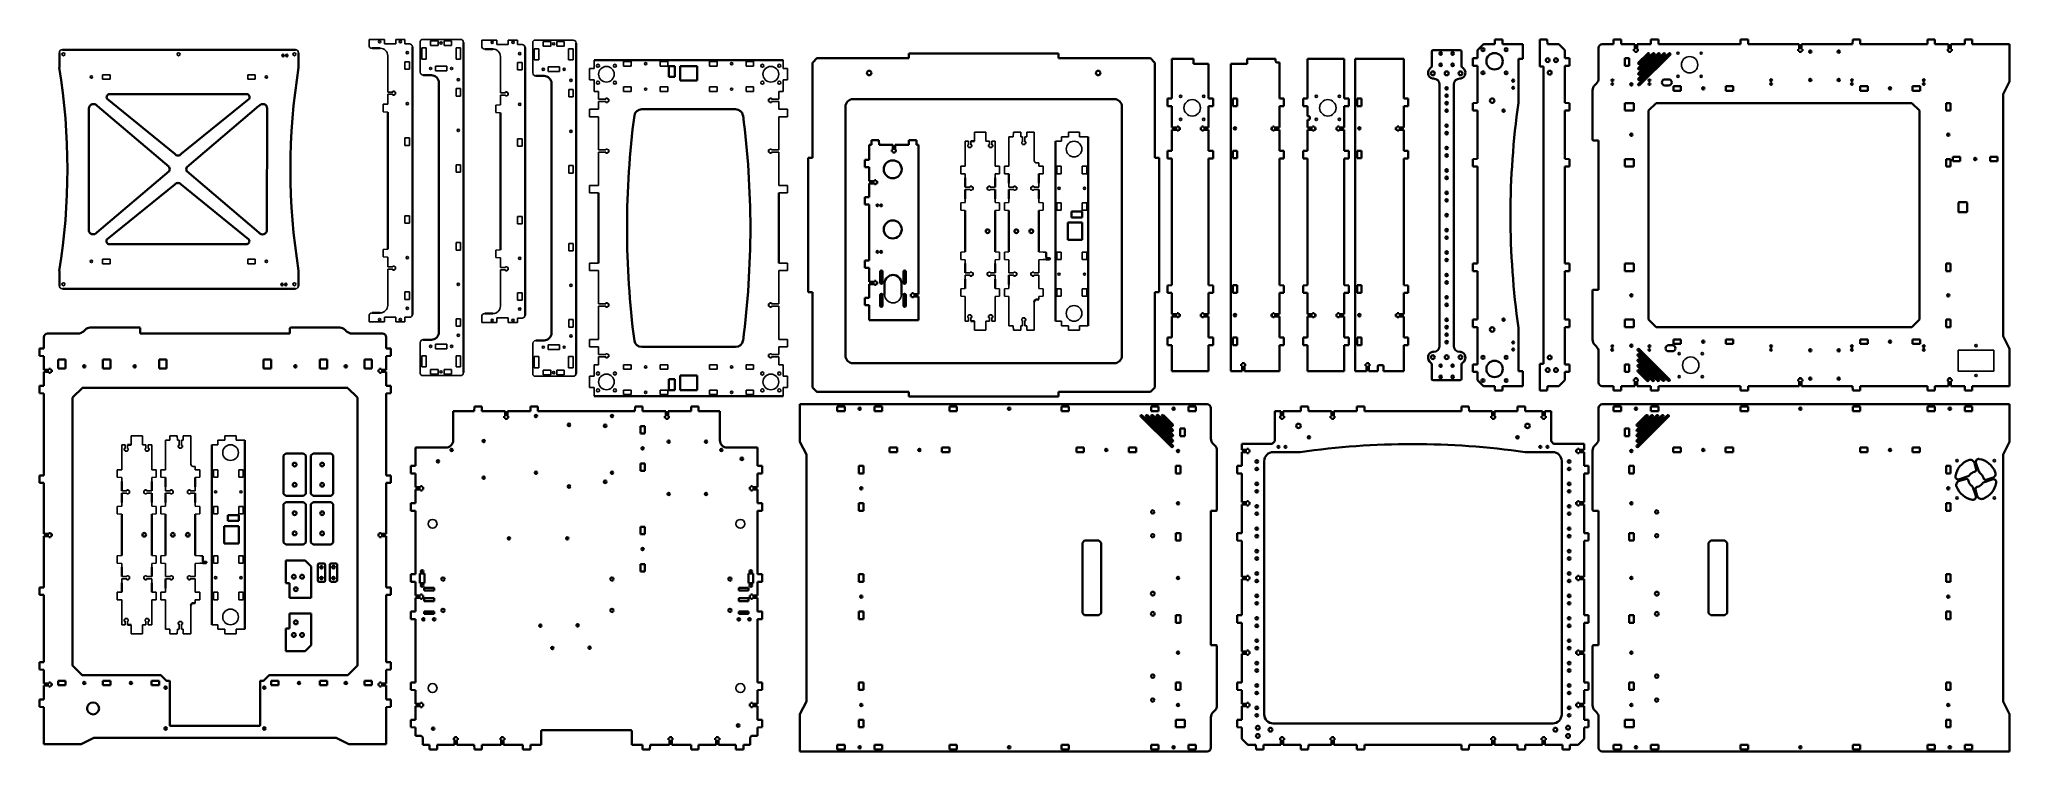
# Model space of a CAD drawing. Header units: millimetres. Extents: x -9 to 2627, y -68 to 886.
import ezdxf

# ---------------------------------------------------------------- set-up
doc = ezdxf.new("R2010")
doc.units = ezdxf.units.MM
doc.layers.get('0').update_dxf_attribs({"lineweight": 35})

msp = doc.modelspace()

# ---------------------------------------------------------------- linework, layer by layer
at = {"ltscale": 100}
for p, q in [((21.9, 872), (313.9, 872)), ((333.9, 872), (313.9, 872)), ((436.3, 873.9), (447.3, 873.9)), ((490.3, 517.7), (490.3, 875.9)), ((558.7, 439.7), (558.7, 881.9)), ((587, 872.9), (598, 872.9)), ((641, 516.7), (641, 874.9)), ((709.4, 438.7), (709.4, 880.9)), ((1976.3, 879.6), (1976.3, 859.6)), ((1998.8, 879.6), (1998.8, 849.6)), ((17.9, 868), (17.9, 848)), ((337.9, 868), (337.9, 848)), ((733.4, 858.2), (986.4, 858.2)), ((841.4, 850.2), (833.4, 850.2)), ((833.4, 850.2), (833.4, 835.7)), ((841.4, 835.7), (841.4, 850.2)), ((848.4, 830.7), (848.4, 850.2)), ((871.4, 850.2), (848.4, 850.2)), ((871.4, 830.7), (871.4, 850.2)), ((1154.7, 866.8), (1354.7, 866.8)), ((1506.6, 859.7), (1535.6, 859.7)), ((1506.6, 806.6), (1506.6, 859.7)), ((1535.6, 853.2), (1535.6, 859.7)), ((1555.6, 853.2), (1535.6, 853.2)), ((1555.6, 853.2), (1555.6, 806.6)), ((1585.4, 853.2), (1607.4, 853.2)), ((1585.4, 853.2), (1585.4, 441.8)), ((1607.4, 853.2), (1607.4, 859.7)), ((1607.4, 859.7), (1645.4, 859.7)), ((1645.4, 859.7), (1645.4, 856.7)), ((1647.4, 854.7), (1650.4, 854.7)), ((1650.4, 806.6), (1650.4, 854.7)), ((1688.1, 859.7), (1737.1, 859.7)), ((1688.1, 806.6), (1688.1, 859.7)), ((1737.1, 859.7), (1737.1, 806.6)), ((1751.8, 441.8), (1751.8, 859.7)), ((1751.8, 859.7), (1816.8, 859.7)), ((1816.8, 806.6), (1816.8, 859.7)), ((1970.3, 859.6), (1970.3, 800.7)), ((1976.3, 859.6), (1970.3, 859.6)), ((1998.8, 849.6), (2003.6, 849.6)), ((504.7, 837.9), (515.7, 837.9)), ((525.7, 827.9), (525.7, 493.7)), ((655.4, 836.9), (666.4, 836.9)), ((676.4, 826.9), (676.4, 492.7)), ((833.4, 835.7), (841.4, 835.7)), ((848.4, 830.7), (871.4, 830.7)), ((2171.4, 832.3), (2166.1, 832.3)), ((2166.1, 824.3), (2171.4, 824.3)), ((57.2, 630.9), (57.5, 793.3)), ((68.4, 796.7), (164.6, 715)), ((172.5, 732.5), (81.8, 806.3)), ((268.4, 812.5), (85.1, 812.5)), ((180.7, 732.5), (271.7, 806.3)), ((285, 796.7), (188.5, 714.9)), ((295.7, 630.8), (296, 793.3)), ((797.1, 792.2), (922.8, 792.2)), ((1688.1, 783), (1688.1, 796.4)), ((2154.5, 800.6), (2144.5, 790.6)), ((2154.5, 800.6), (2496.7, 800.6)), ((2496.7, 800.6), (2506.7, 790.6)), ((457.3, 604.9), (457.3, 788.6)), ((608, 603.9), (608, 787.6)), ((1689.6, 783), (1688.1, 783)), ((1688.1, 768), (1688.1, 778)), ((1688.1, 778), (1689.6, 778)), ((1691.1, 779.5), (1691.1, 781.5)), ((2144.5, 510.6), (2144.5, 790.6)), ((2506.7, 790.6), (2506.7, 510.6)), ((1101.6, 744.8), (1104.5, 744.8)), ((1101.6, 744.8), (1101.6, 724.8)), ((1164.7, 744.8), (1167.6, 744.8)), ((1167.6, 744.8), (1167.6, 544.8)), ((1237.6, 749.5), (1242.5, 749.5)), ((1350.6, 508.5), (1350.6, 749.5)), ((1394.6, 502.5), (1394.6, 755.5)), ((2077.5, 550.6), (2077.5, 750.6)), ((68.1, 627.5), (164.6, 709.3)), ((81.5, 617.8), (172.4, 691.6)), ((271.4, 617.8), (180.7, 691.6)), ((284.8, 627.4), (188.5, 709.2)), ((1230, 700.6), (1230, 688.1)), ((1270, 688.1), (1270, 700.6)), ((1288.4, 705.8), (1288.4, 693.3)), ((1328.4, 705.8), (1328.4, 693.3)), ((739.4, 586.2), (739.4, 680.2)), ((980.4, 586.2), (980.4, 680.2)), ((1101.6, 664.6), (1101.6, 590)), ((1230, 672.5), (1230, 685)), ((1270, 672.5), (1270, 685)), ((1288.4, 672.5), (1288.4, 685)), ((1328.4, 672.5), (1328.4, 685)), ((2559, 666.9), (2559, 655.4)), ((2569.5, 667.9), (2560, 667.9)), ((2570.5, 655.4), (2570.5, 666.9)), ((1230, 601.3), (1230, 656.8)), ((1270, 601.3), (1270, 656.8)), ((1288.4, 601.3), (1288.4, 656.8)), ((1328.4, 601.3), (1328.4, 656.8)), ((1367.1, 640.5), (1386.6, 640.5)), ((1367.1, 640.5), (1367.1, 617.5)), ((1386.6, 655.5), (1372.1, 655.5)), ((1372.1, 655.5), (1372.1, 647.5)), ((1372.1, 647.5), (1386.6, 647.5)), ((1386.6, 647.5), (1386.6, 655.5)), ((1386.6, 617.5), (1386.6, 640.5)), ((2560, 654.4), (2569.5, 654.4)), ((268.1, 611.6), (84.8, 611.6)), ((1367.1, 617.5), (1386.6, 617.5)), ((1230, 573.1), (1230, 585.6)), ((1270, 585.6), (1270, 573.1)), ((1338.4, 593.7), (1338.4, 600.5)), ((1338.4, 591.1), (1342.6, 591.1)), ((1338.4, 591), (1338.4, 591.1)), ((1342.6, 593.1), (1339, 593.1)), ((17.9, 556), (17.9, 576)), ((337.9, 556), (337.9, 576)), ((1116.4, 559.7), (1116.4, 574.7)), ((1119.4, 559.7), (1119.4, 574.7)), ((1122.2, 544.2), (1122.2, 559.2)), ((1144.7, 544.2), (1144.7, 559.2)), ((1147.4, 559.7), (1147.4, 574.7)), ((1150.4, 559.7), (1150.4, 574.7)), ((1230, 552.3), (1230, 564.8)), ((1270, 552.3), (1270, 564.8)), ((1288.4, 557.5), (1288.4, 570)), ((21.9, 552), (313.9, 552)), ((333.9, 552), (313.9, 552)), ((1101.6, 509.8), (1101.6, 529.8)), ((1116.4, 528.7), (1116.4, 543.7)), ((1119.4, 528.7), (1119.4, 543.7)), ((1147.4, 528.7), (1147.4, 543.7)), ((1150.4, 528.7), (1150.4, 543.7)), ((1167.6, 541.7), (1167.6, 509.8)), ((1325.4, 537.5), (1328.4, 537.5)), ((436.3, 519.7), (447.3, 519.7)), ((587, 518.7), (598, 518.7)), ((1101.6, 509.8), (1167.6, 509.8)), ((1237.6, 508.5), (1242.5, 508.5)), ((2144.5, 510.6), (2154.5, 500.6)), ((2496.7, 500.6), (2506.7, 510.6)), ((504.7, 483.7), (515.7, 483.7)), ((655.4, 482.7), (666.4, 482.7)), ((1506.6, 441.8), (1506.6, 476.4)), ((1555.6, 441.8), (1555.6, 476.4)), ((1650.4, 441.8), (1650.4, 476.4)), ((1688.1, 441.8), (1688.1, 476.4)), ((1737.1, 441.8), (1737.1, 476.4)), ((1816.8, 441.8), (1816.8, 476.4)), ((1970.3, 441.6), (1970.3, 499.6)), ((2496.7, 500.6), (2154.5, 500.6)), ((2176.3, 476.2), (2171.1, 476.2)), ((922.8, 474.2), (797.1, 474.2)), ((1783.9, 449.8), (1787.9, 449.8)), ((1998.8, 421.6), (1998.8, 451.6)), ((1998.8, 451.6), (2003.6, 451.6)), ((2171.1, 468.2), (2176.3, 468.2)), ((833.4, 430.7), (833.4, 416.2)), ((841.4, 430.7), (833.4, 430.7)), ((841.4, 416.2), (841.4, 430.7)), ((848.4, 435.7), (848.4, 416.2)), ((871.4, 435.7), (848.4, 435.7)), ((871.4, 435.7), (871.4, 416.2)), ((1555.6, 441.8), (1506.6, 441.8)), ((1600.4, 441.8), (1585.4, 441.8)), ((1603.5, 441.8), (1650.4, 441.8)), ((1737.1, 441.8), (1688.1, 441.8)), ((1751.8, 441.8), (1766.8, 441.8)), ((1769.9, 441.8), (1781.9, 441.8)), ((1781.9, 441.8), (1781.9, 447.8)), ((1789.9, 447.8), (1789.9, 441.8)), ((1789.9, 441.8), (1816.8, 441.8)), ((1976.3, 441.6), (1970.3, 441.6)), ((1976.3, 421.6), (1976.3, 441.6)), ((35.6, 47.6), (35.6, 406)), ((35.9, 406.7), (48.2, 418.9)), ((403.3, 419.2), (48.9, 419.2)), ((416.3, 406.7), (404, 418.9)), ((416.6, 47.6), (416.6, 406)), ((986.4, 408.2), (733.4, 408.2)), ((833.4, 416.2), (841.4, 416.2)), ((848.4, 416.2), (871.4, 416.2)), ((544.8, 349.2), (544.8, 388.2)), ((901.7, 349.2), (901.7, 388.2)), ((1644.1, 348.1), (1644.1, 388.2)), ((2014.1, 348.1), (2014.1, 388.2)), ((108.9, 343), (113.9, 343)), ((221.9, 102), (221.9, 343)), ((265.9, 96), (265.9, 349)), ((1640.2, 344.2), (1600.1, 344.2)), ((1640.9, 344.5), (1643.8, 347.4)), ((2014.4, 347.4), (2017.3, 344.5)), ((2018, 344.2), (2058.1, 344.2)), ((320.7, 331.5), (317.7, 328.5)), ((317.7, 328.5), (317.7, 277.5)), ((344.7, 331.5), (320.7, 331.5)), ((344.7, 331.5), (347.7, 328.5)), ((347.7, 277.5), (347.7, 328.5)), ((357.4, 331.5), (354.4, 328.5)), ((354.4, 328.5), (354.4, 277.5)), ((381.4, 331.5), (357.4, 331.5)), ((381.4, 331.5), (384.4, 328.5)), ((384.4, 277.5), (384.4, 328.5)), ((494.2, 339.2), (534.8, 339.2)), ((911.7, 339.2), (952.2, 339.2)), ((1642.1, 333.2), (1678.1, 333.2)), ((2016.1, 333.2), (1979.2, 333.2)), ((2582.8, 310.5), (2580.5, 318.6)), ((2582.4, 318.7), (2586.5, 307.1)), ((101.4, 294), (101.4, 281.5)), ((141.4, 281.5), (141.4, 294)), ((159.7, 299.2), (159.7, 286.7)), ((199.7, 299.2), (199.7, 286.7)), ((2560.3, 296.8), (2572, 300.9)), ((2568.6, 297.2), (2560.4, 294.9)), ((2604.3, 296.7), (2592.7, 292.5)), ((2596.1, 296.2), (2604.3, 298.6)), ((101.4, 265.9), (101.4, 278.4)), ((141.4, 265.9), (141.4, 278.4)), ((159.7, 265.9), (159.7, 278.4)), ((199.7, 265.9), (199.7, 278.4)), ((317.7, 277.5), (320.7, 274.5)), ((320.7, 266.4), (317.7, 263.4)), ((320.7, 274.5), (344.7, 274.5)), ((344.7, 266.4), (320.7, 266.4)), ((344.7, 274.5), (347.7, 277.5)), ((344.7, 266.4), (347.7, 263.4)), ((354.4, 277.5), (357.4, 274.5)), ((357.4, 266.4), (354.4, 263.4)), ((357.4, 274.5), (381.4, 274.5)), ((381.4, 266.4), (357.4, 266.4)), ((381.4, 274.5), (384.4, 277.5)), ((381.4, 266.4), (384.4, 263.4)), ((2582.3, 274.7), (2578.1, 286.4)), ((2581.8, 282.9), (2584.2, 274.8)), ((101.4, 194.7), (101.4, 250.2)), ((141.4, 194.7), (141.4, 250.2)), ((159.7, 194.7), (159.7, 250.2)), ((199.7, 194.7), (199.7, 250.2)), ((257.9, 249), (243.4, 249)), ((243.4, 249), (243.4, 241)), ((243.4, 241), (257.9, 241)), ((257.9, 241), (257.9, 249)), ((317.7, 263.4), (317.7, 212.4)), ((347.7, 212.4), (347.7, 263.4)), ((354.4, 263.4), (354.4, 212.4)), ((384.4, 212.4), (384.4, 263.4)), ((494.2, 254.6), (494.2, 169.8)), ((952.2, 254.6), (952.2, 169.8)), ((238.4, 234), (257.9, 234)), ((238.4, 234), (238.4, 211)), ((238.4, 211), (257.9, 211)), ((257.9, 211), (257.9, 234)), ((317.7, 212.4), (320.7, 209.4)), ((344.7, 209.4), (347.7, 212.4)), ((354.4, 212.4), (357.4, 209.4)), ((381.4, 209.4), (384.4, 212.4)), ((1389.8, 214.7), (1386.8, 211.7)), ((1386.8, 117.7), (1386.8, 211.7)), ((1389.8, 214.7), (1408.8, 214.7)), ((1408.8, 214.7), (1411.8, 211.7)), ((1411.8, 211.7), (1411.8, 117.7)), ((1600.1, 214.6), (1600.1, 166.2)), ((2058.1, 214.6), (2058.1, 166.2)), ((2224.5, 211.7), (2227.5, 214.7)), ((2224.5, 211.7), (2224.5, 117.7)), ((2246.5, 214.7), (2227.5, 214.7)), ((2246.5, 214.7), (2249.5, 211.7)), ((2249.5, 117.7), (2249.5, 211.7)), ((209.7, 187.1), (209.7, 194)), ((213.9, 186.5), (210.3, 186.5)), ((320.7, 209.4), (344.7, 209.4)), ((321, 187.9), (321, 157.9)), ((357.4, 209.4), (381.4, 209.4)), ((101.4, 166.5), (101.4, 179)), ((101.4, 145.7), (101.4, 158.2)), ((141.4, 179), (141.4, 166.5)), ((141.4, 145.7), (141.4, 158.2)), ((159.7, 150.9), (159.7, 163.4)), ((209.7, 184.5), (213.9, 184.5)), ((209.7, 184.5), (209.7, 184.5)), ((363.7, 161.6), (363.7, 182)), ((365.7, 184), (371.7, 184)), ((365.7, 159.6), (371.7, 159.6)), ((373.7, 161.6), (373.7, 182)), ((379.7, 161.7), (379.7, 182.1)), ((381.7, 184.1), (387.7, 184.1)), ((381.7, 159.7), (387.7, 159.7)), ((389.7, 161.7), (389.7, 182.1)), ((506.5, 170.6), (500, 170.6)), ((500, 170.6), (500, 157.6)), ((506.5, 157.6), (506.5, 170.6)), ((939.9, 157.6), (939.9, 170.6)), ((939.9, 170.6), (946.4, 170.6)), ((946.4, 170.6), (946.4, 157.6)), ((1600.1, 163.1), (1600.1, 114.8)), ((2058.1, 163.1), (2058.1, 114.8)), ((321, 157.9), (325.8, 157.9)), ((325.8, 157.9), (325.8, 137.9)), ((325.8, 137.9), (354.6, 137.9)), ((500, 157.6), (506.5, 157.6)), ((503.2, 141.2), (504.7, 141.2)), ((504.7, 138.1), (503.2, 138.1)), ((504.7, 141.2), (504.7, 138.1)), ((519.2, 151.7), (506.2, 151.7)), ((506.2, 151.7), (506.2, 147.7)), ((506.2, 147.7), (519.2, 147.7)), ((519.2, 137.7), (506.2, 137.7)), ((506.2, 137.7), (506.2, 133.7)), ((519.2, 133.7), (506.2, 133.7)), ((519.2, 147.7), (519.2, 151.7)), ((519.2, 133.7), (519.2, 137.7)), ((927.2, 147.7), (927.2, 151.7)), ((927.2, 151.7), (940.2, 151.7)), ((940.2, 147.7), (927.2, 147.7)), ((940.2, 137.7), (927.2, 137.7)), ((927.2, 137.7), (927.2, 133.7)), ((927.2, 133.7), (940.2, 133.7)), ((946.4, 157.6), (939.9, 157.6)), ((940.2, 151.7), (940.2, 147.7)), ((940.2, 133.7), (940.2, 137.7)), ((943.2, 141.2), (941.7, 141.2)), ((941.7, 141.2), (941.7, 138.1)), ((941.7, 138.1), (943.2, 138.1)), ((196.8, 131), (199.7, 131)), ((325.8, 96.9), (325.8, 116.9)), ((325.8, 116.9), (354.6, 116.9)), ((494.2, 24.8), (494.2, 109.6)), ((519.2, 119.7), (506.2, 119.7)), ((506.2, 119.7), (506.2, 116.7)), ((506.2, 116.7), (519.2, 116.7)), ((519.2, 116.7), (519.2, 119.7)), ((927.2, 119.7), (940.2, 119.7)), ((927.2, 116.7), (927.2, 119.7)), ((940.2, 116.7), (927.2, 116.7)), ((940.2, 119.7), (940.2, 116.7)), ((952.2, 24.8), (952.2, 109.6)), ((1386.8, 117.7), (1389.8, 114.7)), ((1408.8, 114.7), (1389.8, 114.7)), ((1411.8, 117.7), (1408.8, 114.7)), ((2224.5, 117.7), (2227.5, 114.7)), ((2227.5, 114.7), (2246.5, 114.7)), ((2249.5, 117.7), (2246.5, 114.7)), ((108.9, 102), (113.9, 102)), ((321, 66.9), (321, 96.9)), ((321, 96.9), (325.8, 96.9)), ((35.9, 46.9), (48.2, 34.7)), ((48.9, 34.4), (153.6, 34.4)), ((154, 34.2), (161, 27.3)), ((161.3, 27.1), (165.1, 27.1)), ((165.6, -32.4), (165.6, 26.6)), ((286.6, 26.6), (286.6, -32.4)), ((287.1, 27.1), (290.9, 27.1)), ((298.2, 34.2), (291.3, 27.3)), ((403.3, 34.4), (298.6, 34.4)), ((416.3, 46.9), (404, 34.7)), ((285.6, -33.4), (166.6, -33.4)), ((662.7, -40.3), (662.7, -58.8)), ((782.7, -39.3), (663.7, -39.3)), ((783.7, -58.8), (783.7, -40.3)), ((648.3, -58.8), (662.7, -58.8)), ((783.7, -58.8), (798.1, -58.8))]:
    msp.add_line(p, q, dxfattribs=at)
at = {"color": 7, "linetype": 'Continuous', "lineweight": 25}
for p, q in [((432.3, 885.9), (432.3, 877.9)), ((452.8, 885.9), (432.3, 885.9)), ((452.8, 885.9), (452.8, 879.8)), ((452.8, 879.8), (467.9, 879.8)), ((467.9, 879.8), (467.9, 885.9)), ((480.3, 885.9), (467.9, 885.9)), ((480.3, 879.9), (480.3, 885.9)), ((486.3, 879.9), (480.3, 879.9)), ((500.7, 882.9), (500.7, 841.9)), ((502.7, 874.4), (502.7, 859.4)), ((508.8, 874.4), (502.7, 874.4)), ((554.7, 885.9), (503.7, 885.9)), ((508.8, 859.4), (508.8, 874.4)), ((524.7, 883.9), (514.7, 883.9)), ((514.7, 883.9), (514.7, 877.8)), ((514.7, 877.8), (524.7, 877.8)), ((524.7, 877.8), (524.7, 883.9)), ((542.7, 883.9), (532.7, 883.9)), ((532.7, 883.9), (532.7, 877.8)), ((532.7, 877.8), (542.7, 877.8)), ((542.7, 877.8), (542.7, 883.9)), ((554.8, 874.4), (548.7, 874.4)), ((548.7, 874.4), (548.7, 859.4)), ((554.8, 859.4), (554.8, 874.4)), ((583, 884.9), (583, 876.9)), ((603.4, 884.9), (583, 884.9)), ((603.4, 884.9), (603.4, 878.8)), ((603.4, 878.8), (618.5, 878.8)), ((618.5, 878.8), (618.5, 884.9)), ((631, 884.9), (618.5, 884.9)), ((631, 878.9), (631, 884.9)), ((637, 878.9), (631, 878.9)), ((651.4, 881.9), (651.4, 840.9)), ((653.3, 873.4), (653.3, 858.4)), ((659.4, 873.4), (653.3, 873.4)), ((705.4, 884.9), (654.4, 884.9)), ((659.4, 858.4), (659.4, 873.4)), ((675.4, 882.9), (665.4, 882.9)), ((665.4, 882.9), (665.4, 876.8)), ((665.4, 876.8), (675.4, 876.8)), ((675.4, 876.8), (675.4, 882.9)), ((693.4, 882.9), (683.4, 882.9)), ((683.4, 882.9), (683.4, 876.8)), ((683.4, 876.8), (693.4, 876.8)), ((693.4, 876.8), (693.4, 882.9)), ((705.4, 873.4), (699.3, 873.4)), ((699.3, 873.4), (699.3, 858.4)), ((705.4, 858.4), (705.4, 873.4)), ((457.3, 863.9), (457.3, 815.4)), ((486.4, 855.9), (480.3, 855.9)), ((480.3, 855.9), (480.3, 845.9)), ((480.3, 845.9), (486.4, 845.9)), ((486.4, 845.9), (486.4, 855.9)), ((502.7, 859.4), (508.8, 859.4)), ((536.3, 849.9), (521.2, 849.9)), ((521.2, 849.9), (521.2, 843.8)), ((521.2, 843.8), (536.3, 843.8)), ((536.3, 843.8), (536.3, 849.9)), ((548.7, 859.4), (554.8, 859.4)), ((608, 862.9), (608, 814.4)), ((637, 854.9), (630.9, 854.9)), ((630.9, 854.9), (630.9, 844.9)), ((630.9, 844.9), (637, 844.9)), ((637, 844.9), (637, 854.9)), ((653.3, 858.4), (659.4, 858.4)), ((686.9, 848.9), (671.8, 848.9)), ((671.8, 848.9), (671.8, 842.8)), ((686.9, 842.8), (686.9, 848.9)), ((699.3, 858.4), (705.4, 858.4)), ((727.4, 831.7), (727.4, 846.7)), ((727.4, 846.7), (733.4, 846.7)), ((733.4, 846.7), (733.4, 858.2)), ((772.9, 856.2), (782.9, 856.2)), ((772.9, 850.2), (772.9, 856.2)), ((782.9, 850.2), (772.9, 850.2)), ((782.9, 856.2), (782.9, 850.2)), ((821.9, 850.2), (821.9, 856.2)), ((821.9, 856.2), (831.9, 856.2)), ((831.9, 850.2), (821.9, 850.2)), ((831.9, 856.2), (831.9, 850.2)), ((887.9, 856.2), (887.9, 850.2)), ((897.9, 856.2), (887.9, 856.2)), ((887.9, 850.2), (897.9, 850.2)), ((897.9, 850.2), (897.9, 856.2)), ((946.9, 856.2), (936.9, 856.2)), ((936.9, 856.2), (936.9, 850.2)), ((936.9, 850.2), (946.9, 850.2)), ((946.9, 850.2), (946.9, 856.2)), ((986.4, 846.7), (986.4, 858.2)), ((992.4, 846.7), (986.4, 846.7)), ((992.4, 831.7), (992.4, 846.7)), ((85.8, 838.6), (75.8, 838.6)), ((75.8, 838.6), (75.8, 832.5)), ((75.8, 832.5), (85.8, 832.5)), ((85.8, 832.5), (85.8, 838.6)), ((280, 838.6), (270, 838.6)), ((270, 838.6), (270, 832.5)), ((270, 832.5), (280, 832.5)), ((280, 832.5), (280, 838.6)), ((554.7, 819.9), (548.7, 819.9)), ((548.7, 819.9), (548.7, 809.9)), ((554.7, 809.9), (554.7, 819.9)), ((671.8, 842.8), (686.9, 842.8)), ((705.4, 818.9), (699.4, 818.9)), ((699.4, 818.9), (699.4, 808.9)), ((705.4, 808.9), (705.4, 818.9)), ((733.4, 831.7), (727.4, 831.7)), ((733.4, 816.2), (733.4, 831.7)), ((772.9, 816.2), (772.9, 822.2)), ((772.9, 822.2), (782.9, 822.2)), ((782.9, 822.2), (782.9, 816.2)), ((821.9, 822.2), (831.9, 822.2)), ((821.9, 816.2), (821.9, 822.2)), ((831.9, 822.2), (831.9, 816.2)), ((897.9, 822.2), (887.9, 822.2)), ((887.9, 822.2), (887.9, 816.2)), ((897.9, 816.2), (897.9, 822.2)), ((936.9, 822.2), (936.9, 816.2)), ((946.9, 822.2), (936.9, 822.2)), ((946.9, 816.2), (946.9, 822.2)), ((986.4, 831.7), (992.4, 831.7)), ((986.4, 816.2), (986.4, 831.7)), ((457.3, 799.1), (451.2, 798.9)), ((451.2, 798.9), (451.2, 788.9)), ((464.1, 815.4), (457.3, 815.4)), ((457.3, 812.3), (464.1, 812.3)), ((457.3, 812.3), (457.3, 799.1)), ((466.3, 816.6), (464.1, 816.6)), ((464.1, 816.6), (464.1, 815.4)), ((464.1, 812.3), (464.1, 811.1)), ((464.1, 811.1), (466.3, 811.1)), ((466.3, 815.4), (466.3, 816.6)), ((467.8, 815.4), (466.3, 815.4)), ((466.3, 811.1), (466.3, 812.3)), ((466.3, 812.3), (467.8, 812.3)), ((467.8, 812.3), (467.8, 815.4)), ((548.7, 809.9), (554.7, 809.9)), ((608, 798.1), (601.9, 797.9)), ((601.9, 797.9), (601.9, 787.9)), ((614.8, 814.4), (608, 814.4)), ((608, 811.3), (614.8, 811.3)), ((608, 811.3), (608, 798.1)), ((617, 815.6), (614.8, 815.6)), ((614.8, 815.6), (614.8, 814.4)), ((614.8, 811.3), (614.8, 810.1)), ((614.8, 810.1), (617, 810.1)), ((617, 814.4), (617, 815.6)), ((618.5, 814.4), (617, 814.4)), ((617, 810.1), (617, 811.3)), ((617, 811.3), (618.5, 811.3)), ((618.5, 811.3), (618.5, 814.4)), ((699.4, 808.9), (705.4, 808.9)), ((727.4, 782.2), (727.4, 792.2)), ((727.4, 792.2), (739.4, 792.2)), ((739.4, 816.2), (733.4, 816.2)), ((739.4, 805.8), (739.4, 816.2)), ((749.2, 805.8), (739.4, 805.8)), ((739.4, 792.2), (739.4, 802.7)), ((739.4, 802.7), (749.2, 802.7)), ((751.4, 807), (749.2, 807)), ((749.2, 807), (749.2, 805.8)), ((749.2, 802.7), (749.2, 801.5)), ((749.2, 801.5), (751.4, 801.5)), ((751.4, 805.8), (751.4, 807)), ((752.9, 805.8), (751.4, 805.8)), ((751.4, 801.5), (751.4, 802.7)), ((751.4, 802.7), (752.9, 802.7)), ((752.9, 802.7), (752.9, 805.8)), ((782.9, 816.2), (772.9, 816.2)), ((831.9, 816.2), (821.9, 816.2)), ((887.9, 816.2), (897.9, 816.2)), ((936.9, 816.2), (946.9, 816.2)), ((966.9, 805.8), (968.4, 805.8)), ((966.9, 802.7), (966.9, 805.8)), ((968.4, 802.7), (966.9, 802.7)), ((968.4, 807), (970.6, 807)), ((968.4, 805.8), (968.4, 807)), ((968.4, 801.5), (968.4, 802.7)), ((970.6, 801.5), (968.4, 801.5)), ((970.6, 807), (970.6, 805.8)), ((970.6, 805.8), (980.4, 805.8)), ((970.6, 802.7), (970.6, 801.5)), ((980.4, 802.7), (970.6, 802.7)), ((980.4, 816.2), (986.4, 816.2)), ((980.4, 805.8), (980.4, 816.2)), ((980.4, 792.2), (980.4, 802.7)), ((992.4, 792.2), (980.4, 792.2)), ((992.4, 782.2), (992.4, 792.2)), ((451.2, 788.9), (457.3, 788.6)), ((601.9, 787.9), (608, 787.6)), ((739.4, 782.2), (727.4, 782.2)), ((739.4, 737.8), (739.4, 782.2)), ((980.4, 782.2), (992.4, 782.2)), ((980.4, 737.8), (980.4, 782.2)), ((486.4, 753.9), (480.3, 753.9)), ((480.3, 753.9), (480.3, 743.9)), ((480.3, 743.9), (486.4, 743.9)), ((486.4, 743.9), (486.4, 753.9)), ((637, 752.9), (630.9, 752.9)), ((630.9, 752.9), (630.9, 742.9)), ((630.9, 742.9), (637, 742.9)), ((637, 742.9), (637, 752.9)), ((751.4, 739), (749.2, 739)), ((749.2, 739), (749.2, 737.8)), ((751.4, 737.8), (751.4, 739)), ((968.4, 739), (970.6, 739)), ((968.4, 737.8), (968.4, 739)), ((970.6, 739), (970.6, 737.8)), ((1230, 749.5), (1230, 716.3)), ((1234.5, 749.5), (1230, 749.5)), ((1233.3, 744.7), (1234.5, 744.7)), ((1233.3, 742.5), (1233.3, 744.7)), ((1234.5, 742.5), (1233.3, 742.5)), ((1234.5, 744.7), (1234.5, 749.5)), ((1234.5, 741), (1234.5, 742.5)), ((1237.6, 741), (1234.5, 741)), ((1237.6, 749.5), (1237.6, 744.7)), ((1237.6, 744.7), (1238.8, 744.7)), ((1237.6, 742.5), (1237.6, 741)), ((1238.8, 742.5), (1237.6, 742.5)), ((1238.8, 744.7), (1238.8, 742.5)), ((1242.5, 761.5), (1242.5, 749.5)), ((1257.5, 761.5), (1242.5, 761.5)), ((1257.5, 749.5), (1257.5, 761.5)), ((1262.5, 749.5), (1257.5, 749.5)), ((1261.3, 744.7), (1262.5, 744.7)), ((1261.3, 742.5), (1261.3, 744.7)), ((1262.5, 742.5), (1261.3, 742.5)), ((1262.5, 744.7), (1262.5, 749.5)), ((1262.5, 741), (1262.5, 742.5)), ((1265.6, 741), (1262.5, 741)), ((1265.6, 749.5), (1265.6, 744.7)), ((1270, 749.5), (1265.6, 749.5)), ((1265.6, 744.7), (1266.8, 744.7)), ((1265.6, 742.5), (1265.6, 741)), ((1266.8, 742.5), (1265.6, 742.5)), ((1266.8, 744.7), (1266.8, 742.5)), ((1270, 716.3), (1270, 749.5)), ((1288.4, 755.5), (1288.4, 716.3)), ((1294.3, 755.5), (1288.4, 755.5)), ((1294.4, 761.5), (1294.3, 755.5)), ((1304.4, 761.5), (1294.4, 761.5)), ((1304.4, 755.5), (1304.4, 761.5)), ((1306.8, 755.5), (1304.4, 755.5)), ((1305.6, 748.7), (1306.8, 748.7)), ((1305.6, 746.5), (1305.6, 748.7)), ((1306.8, 746.5), (1305.6, 746.5)), ((1306.8, 748.7), (1306.8, 755.5)), ((1306.8, 745), (1306.8, 746.5)), ((1309.9, 745), (1306.8, 745)), ((1309.9, 755.5), (1309.9, 748.7)), ((1312.3, 755.5), (1309.9, 755.5)), ((1309.9, 748.7), (1311.1, 748.7)), ((1309.9, 746.5), (1309.9, 745)), ((1311.1, 746.5), (1309.9, 746.5)), ((1311.1, 748.7), (1311.1, 746.5)), ((1312.4, 761.5), (1312.3, 755.5)), ((1322.4, 761.5), (1312.4, 761.5)), ((1322.4, 755.5), (1322.4, 761.5)), ((1322.4, 723.5), (1322.4, 755.5)), ((1358.7, 749.5), (1350.6, 749.5)), ((1358.7, 755.5), (1358.7, 749.5)), ((1368.1, 755.5), (1358.7, 755.5)), ((1368.1, 761.5), (1368.1, 755.5)), ((1383.1, 761.5), (1368.1, 761.5)), ((1383.1, 755.5), (1383.1, 761.5)), ((1394.6, 755.5), (1383.1, 755.5)), ((554.7, 717.9), (548.7, 717.9)), ((548.7, 717.9), (548.7, 707.9)), ((554.7, 707.9), (554.7, 717.9)), ((705.4, 716.9), (699.4, 716.9)), ((699.4, 716.9), (699.4, 706.9)), ((705.4, 706.9), (705.4, 716.9)), ((749.2, 737.8), (739.4, 737.8)), ((739.4, 690.2), (739.4, 734.7)), ((739.4, 734.7), (749.2, 734.7)), ((749.2, 734.7), (749.2, 733.5)), ((749.2, 733.5), (751.4, 733.5)), ((752.9, 737.8), (751.4, 737.8)), ((751.4, 733.5), (751.4, 734.7)), ((751.4, 734.7), (752.9, 734.7)), ((752.9, 734.7), (752.9, 737.8)), ((966.9, 737.8), (968.4, 737.8)), ((966.9, 734.7), (966.9, 737.8)), ((968.4, 734.7), (966.9, 734.7)), ((968.4, 733.5), (968.4, 734.7)), ((970.6, 733.5), (968.4, 733.5)), ((970.6, 737.8), (980.4, 737.8)), ((970.6, 734.7), (970.6, 733.5)), ((980.4, 734.7), (970.6, 734.7)), ((980.4, 690.2), (980.4, 734.7)), ((1230, 716.3), (1224, 716)), ((1224, 716), (1224, 706)), ((1276, 716), (1270, 716.3)), ((1276, 706), (1276, 716)), ((1288.4, 716.3), (1282.4, 716)), ((1282.4, 716), (1282.4, 706)), ((1328.4, 720.5), (1325.4, 720.5)), ((1328.4, 716.3), (1328.4, 720.5)), ((1334.4, 716), (1328.4, 716.3)), ((1334.4, 706), (1334.4, 716)), ((1358.6, 716), (1352.6, 716)), ((1352.6, 716), (1352.6, 706)), ((1358.6, 706), (1358.6, 716)), ((1392.6, 716), (1386.6, 716)), ((1386.6, 716), (1386.6, 706)), ((1392.6, 706), (1392.6, 716)), ((548.7, 707.9), (554.7, 707.9)), ((699.4, 706.9), (705.4, 706.9)), ((727.4, 680.2), (727.4, 690.2)), ((727.4, 690.2), (739.4, 690.2)), ((992.4, 690.2), (980.4, 690.2)), ((992.4, 680.2), (992.4, 690.2)), ((1224, 706), (1230, 705.8)), ((1230, 705.8), (1230, 700.6)), ((1230, 688.1), (1236.8, 688.1)), ((1236.8, 689.3), (1239, 689.3)), ((1236.8, 688.1), (1236.8, 689.3)), ((1239, 689.3), (1239, 688.1)), ((1239, 688.1), (1240.5, 688.1)), ((1240.5, 688.1), (1240.5, 685)), ((1259.5, 688.1), (1261, 688.1)), ((1259.5, 685), (1259.5, 688.1)), ((1261, 689.3), (1263.2, 689.3)), ((1261, 688.1), (1261, 689.3)), ((1263.2, 689.3), (1263.2, 688.1)), ((1263.2, 688.1), (1270, 688.1)), ((1270, 705.8), (1276, 706)), ((1270, 700.6), (1270, 705.8)), ((1282.4, 706), (1288.4, 705.8)), ((1288.4, 693.3), (1288.4, 688.1)), ((1288.4, 688.1), (1295.2, 688.1)), ((1295.2, 689.3), (1297.4, 689.3)), ((1295.2, 688.1), (1295.2, 689.3)), ((1297.4, 689.3), (1297.4, 688.1)), ((1297.4, 688.1), (1298.9, 688.1)), ((1298.9, 688.1), (1298.9, 685)), ((1317.9, 688.1), (1319.4, 688.1)), ((1317.9, 685), (1317.9, 688.1)), ((1319.4, 689.3), (1321.6, 689.3)), ((1319.4, 688.1), (1319.4, 689.3)), ((1321.6, 689.3), (1321.6, 688.1)), ((1321.6, 688.1), (1328.4, 688.1)), ((1328.4, 705.8), (1334.4, 706)), ((1328.4, 688.1), (1328.4, 693.3)), ((1352.6, 706), (1358.6, 706)), ((1386.6, 706), (1392.6, 706)), ((739.4, 680.2), (727.4, 680.2)), ((980.4, 680.2), (992.4, 680.2)), ((1230, 667.3), (1224, 667)), ((1224, 667), (1224, 657)), ((1236.8, 685), (1230, 685)), ((1230, 672.5), (1230, 667.3)), ((1236.8, 683.8), (1236.8, 685)), ((1239, 683.8), (1236.8, 683.8)), ((1239, 685), (1239, 683.8)), ((1240.5, 685), (1239, 685)), ((1261, 685), (1259.5, 685)), ((1261, 683.8), (1261, 685)), ((1263.2, 683.8), (1261, 683.8)), ((1263.2, 685), (1263.2, 683.8)), ((1270, 685), (1263.2, 685)), ((1270, 667.3), (1270, 672.5)), ((1276, 667), (1270, 667.3)), ((1276, 657), (1276, 667)), ((1288.4, 667.3), (1282.4, 667)), ((1282.4, 667), (1282.4, 657)), ((1295.2, 685), (1288.4, 685)), ((1288.4, 672.5), (1288.4, 667.3)), ((1295.2, 683.8), (1295.2, 685)), ((1297.4, 683.8), (1295.2, 683.8)), ((1297.4, 685), (1297.4, 683.8)), ((1298.9, 685), (1297.4, 685)), ((1319.4, 685), (1317.9, 685)), ((1319.4, 683.8), (1319.4, 685)), ((1321.6, 683.8), (1319.4, 683.8)), ((1321.6, 685), (1321.6, 683.8)), ((1328.4, 685), (1321.6, 685)), ((1328.4, 667.3), (1328.4, 672.5)), ((1334.4, 667), (1328.4, 667.3)), ((1334.4, 657), (1334.4, 667)), ((1358.6, 667), (1352.6, 667)), ((1352.6, 667), (1352.6, 657)), ((1358.6, 657), (1358.6, 667)), ((1386.6, 667), (1386.6, 657)), ((1392.6, 667), (1386.6, 667)), ((1392.6, 657), (1392.6, 667)), ((480.3, 639.7), (480.3, 649.7)), ((480.3, 649.7), (486.4, 649.7)), ((486.4, 639.7), (480.3, 639.7)), ((486.4, 649.7), (486.4, 639.7)), ((630.9, 638.7), (630.9, 648.7)), ((630.9, 648.7), (637, 648.7)), ((637, 638.7), (630.9, 638.7)), ((637, 648.7), (637, 638.7)), ((1224, 657), (1230, 656.8)), ((1270, 656.8), (1276, 657)), ((1282.4, 657), (1288.4, 656.8)), ((1328.4, 656.8), (1334.4, 657)), ((1352.6, 657), (1358.6, 657)), ((1386.6, 657), (1392.6, 657)), ((548.7, 603.7), (548.7, 613.7)), ((548.7, 613.7), (554.7, 613.7)), ((554.7, 613.7), (554.7, 603.7)), ((699.4, 602.7), (699.4, 612.7)), ((699.4, 612.7), (705.4, 612.7)), ((705.4, 612.7), (705.4, 602.7)), ((85.8, 591.5), (75.8, 591.5)), ((75.8, 591.5), (75.8, 585.4)), ((75.8, 585.4), (85.8, 585.4)), ((85.8, 585.4), (85.8, 591.5)), ((270, 591.5), (270, 585.4)), ((280, 591.5), (270, 591.5)), ((270, 585.4), (280, 585.4)), ((280, 585.4), (280, 591.5)), ((451.2, 604.7), (457.3, 604.9)), ((451.2, 594.7), (451.2, 604.7)), ((457.3, 594.4), (451.2, 594.7)), ((457.3, 581.2), (457.3, 594.4)), ((457.3, 581.2), (464.1, 581.2)), ((464.1, 581.2), (464.1, 582.4)), ((464.1, 582.4), (466.3, 582.4)), ((466.3, 582.4), (466.3, 581.2)), ((466.3, 581.2), (467.8, 581.2)), ((467.8, 581.2), (467.8, 578.1)), ((554.7, 603.7), (548.7, 603.7)), ((601.9, 603.7), (608, 603.9)), ((601.9, 593.7), (601.9, 603.7)), ((608, 593.4), (601.9, 593.7)), ((608, 580.2), (608, 593.4)), ((608, 580.2), (614.8, 580.2)), ((614.8, 580.2), (614.8, 581.4)), ((614.8, 581.4), (617, 581.4)), ((617, 581.4), (617, 580.2)), ((617, 580.2), (618.5, 580.2)), ((618.5, 580.2), (618.5, 577.1)), ((705.4, 602.7), (699.4, 602.7)), ((727.4, 586.2), (727.4, 576.2)), ((739.4, 586.2), (727.4, 586.2)), ((980.4, 586.2), (992.4, 586.2)), ((992.4, 586.2), (992.4, 576.2)), ((1224, 601), (1230, 601.3)), ((1224, 591), (1224, 601)), ((1230, 590.8), (1224, 591)), ((1230, 585.6), (1230, 590.8)), ((1270, 601.3), (1276, 601)), ((1276, 591), (1270, 590.8)), ((1270, 590.8), (1270, 585.6)), ((1276, 601), (1276, 591)), ((1282.4, 601), (1288.4, 601.3)), ((1282.4, 591), (1282.4, 601)), ((1288.4, 590.8), (1282.4, 591)), ((1288.4, 573.1), (1288.4, 590.8)), ((1328.4, 601.3), (1334.4, 601)), ((1334.4, 591), (1328.4, 590.8)), ((1328.4, 590.8), (1328.4, 573.1)), ((1337.9, 601), (1334.4, 601)), ((1334.4, 591), (1338.4, 591)), ((1352.6, 601), (1358.6, 601)), ((1352.6, 591), (1352.6, 601)), ((1358.6, 591), (1352.6, 591)), ((1358.6, 601), (1358.6, 591)), ((1386.6, 601), (1392.6, 601)), ((1386.6, 591), (1386.6, 601)), ((1392.6, 591), (1386.6, 591)), ((1392.6, 601), (1392.6, 591)), ((464.1, 578.1), (457.3, 578.1)), ((457.3, 529.7), (457.3, 578.1)), ((464.1, 576.9), (464.1, 578.1)), ((466.3, 576.9), (464.1, 576.9)), ((467.8, 578.1), (466.3, 578.1)), ((466.3, 578.1), (466.3, 576.9)), ((614.8, 577.1), (608, 577.1)), ((608, 528.7), (608, 577.1)), ((614.8, 575.9), (614.8, 577.1)), ((617, 575.9), (614.8, 575.9)), ((618.5, 577.1), (617, 577.1)), ((617, 577.1), (617, 575.9)), ((727.4, 576.2), (739.4, 576.2)), ((739.4, 576.2), (739.4, 531.8)), ((992.4, 576.2), (980.4, 576.2)), ((980.4, 576.2), (980.4, 531.8)), ((1236.8, 573.1), (1230, 573.1)), ((1230, 564.8), (1230, 570)), ((1230, 570), (1236.8, 570)), ((1239, 574.3), (1236.8, 574.3)), ((1236.8, 574.3), (1236.8, 573.1)), ((1236.8, 570), (1236.8, 568.8)), ((1236.8, 568.8), (1239, 568.8)), ((1239, 573.1), (1239, 574.3)), ((1240.5, 573.1), (1239, 573.1)), ((1239, 568.8), (1239, 570)), ((1239, 570), (1240.5, 570)), ((1240.5, 570), (1240.5, 573.1)), ((1261, 573.1), (1259.5, 573.1)), ((1259.5, 573.1), (1259.5, 570)), ((1259.5, 570), (1261, 570)), ((1263.2, 574.3), (1261, 574.3)), ((1261, 574.3), (1261, 573.1)), ((1261, 570), (1261, 568.8)), ((1261, 568.8), (1263.2, 568.8)), ((1263.2, 573.1), (1263.2, 574.3)), ((1270, 573.1), (1263.2, 573.1)), ((1263.2, 568.8), (1263.2, 570)), ((1263.2, 570), (1270, 570)), ((1270, 570), (1270, 564.8)), ((1295.2, 573.1), (1288.4, 573.1)), ((1288.4, 570), (1295.2, 570)), ((1288.4, 552.3), (1288.4, 557.5)), ((1297.4, 574.3), (1295.2, 574.3)), ((1295.2, 574.3), (1295.2, 573.1)), ((1295.2, 570), (1295.2, 568.8)), ((1295.2, 568.8), (1297.4, 568.8)), ((1297.4, 573.1), (1297.4, 574.3)), ((1298.9, 573.1), (1297.4, 573.1)), ((1297.4, 568.8), (1297.4, 570)), ((1297.4, 570), (1298.9, 570)), ((1298.9, 570), (1298.9, 573.1)), ((1319.4, 573.1), (1317.9, 573.1)), ((1317.9, 573.1), (1317.9, 570)), ((1317.9, 570), (1319.4, 570)), ((1321.6, 574.3), (1319.4, 574.3)), ((1319.4, 574.3), (1319.4, 573.1)), ((1319.4, 570), (1319.4, 568.8)), ((1319.4, 568.8), (1321.6, 568.8)), ((1321.6, 573.1), (1321.6, 574.3)), ((1328.4, 573.1), (1321.6, 573.1)), ((1321.6, 568.8), (1321.6, 570)), ((1321.6, 570), (1328.4, 570)), ((1328.4, 570), (1328.4, 552.3)), ((480.3, 537.7), (480.3, 547.7)), ((480.3, 547.7), (486.4, 547.7)), ((486.4, 537.7), (480.3, 537.7)), ((486.4, 547.7), (486.4, 537.7)), ((630.9, 536.7), (630.9, 546.7)), ((630.9, 546.7), (637, 546.7)), ((637, 536.7), (630.9, 536.7)), ((637, 546.7), (637, 536.7)), ((739.4, 531.8), (749.2, 531.8)), ((739.4, 528.7), (739.4, 484.2)), ((749.2, 528.7), (739.4, 528.7)), ((749.2, 533), (751.4, 533)), ((749.2, 531.8), (749.2, 533)), ((749.2, 527.5), (749.2, 528.7)), ((751.4, 527.5), (749.2, 527.5)), ((751.4, 533), (751.4, 531.8)), ((751.4, 531.8), (752.9, 531.8)), ((751.4, 528.7), (751.4, 527.5)), ((752.9, 528.7), (751.4, 528.7)), ((752.9, 531.8), (752.9, 528.7)), ((968.4, 531.8), (966.9, 531.8)), ((966.9, 531.8), (966.9, 528.7)), ((966.9, 528.7), (968.4, 528.7)), ((970.6, 533), (968.4, 533)), ((968.4, 533), (968.4, 531.8)), ((968.4, 528.7), (968.4, 527.5)), ((968.4, 527.5), (970.6, 527.5)), ((970.6, 531.8), (970.6, 533)), ((980.4, 531.8), (970.6, 531.8)), ((970.6, 527.5), (970.6, 528.7)), ((970.6, 528.7), (980.4, 528.7)), ((980.4, 528.7), (980.4, 484.2)), ((1224, 552), (1230, 552.3)), ((1224, 542), (1224, 552)), ((1230, 541.8), (1224, 542)), ((1230, 508.5), (1230, 541.8)), ((1270, 552.3), (1276, 552)), ((1276, 542), (1270, 541.8)), ((1270, 541.8), (1270, 508.5)), ((1276, 552), (1276, 542)), ((1282.4, 552), (1288.4, 552.3)), ((1282.4, 542), (1282.4, 552)), ((1288.4, 541.8), (1282.4, 542)), ((1288.4, 502.5), (1288.4, 541.8)), ((1322.4, 534.5), (1322.4, 502.5)), ((1328.4, 552.3), (1334.4, 552)), ((1334.4, 542), (1328.4, 541.8)), ((1328.4, 541.8), (1328.4, 537.5)), ((1334.4, 552), (1334.4, 542)), ((1352.6, 542), (1352.6, 552)), ((1352.6, 552), (1358.6, 552)), ((1358.6, 542), (1352.6, 542)), ((1358.6, 552), (1358.6, 542)), ((1386.6, 552), (1392.6, 552)), ((1386.6, 542), (1386.6, 552)), ((1392.6, 542), (1386.6, 542)), ((1392.6, 552), (1392.6, 542)), ((432.3, 507.7), (432.3, 515.7)), ((452.8, 507.7), (432.3, 507.7)), ((452.8, 507.7), (452.8, 513.8)), ((452.8, 513.8), (467.9, 513.8)), ((467.9, 513.8), (467.9, 507.7)), ((480.3, 507.7), (467.9, 507.7)), ((480.3, 513.7), (480.3, 507.7)), ((486.3, 513.7), (480.3, 513.7)), ((548.7, 501.7), (548.7, 511.7)), ((548.7, 511.7), (554.7, 511.7)), ((554.7, 501.7), (548.7, 501.7)), ((554.7, 511.7), (554.7, 501.7)), ((583, 506.7), (583, 514.7)), ((603.4, 506.7), (583, 506.7)), ((603.4, 506.7), (603.4, 512.8)), ((603.4, 512.8), (618.5, 512.8)), ((618.5, 512.8), (618.5, 506.7)), ((631, 506.7), (618.5, 506.7)), ((631, 512.7), (631, 506.7)), ((637, 512.7), (631, 512.7)), ((699.4, 500.7), (699.4, 510.7)), ((699.4, 510.7), (705.4, 510.7)), ((705.4, 510.7), (705.4, 500.7)), ((1234.5, 508.5), (1230, 508.5)), ((1234.5, 515.5), (1233.3, 515.5)), ((1233.3, 515.5), (1233.3, 513.3)), ((1233.3, 513.3), (1234.5, 513.3)), ((1237.6, 517), (1234.5, 517)), ((1234.5, 517), (1234.5, 515.5)), ((1234.5, 513.3), (1234.5, 508.5)), ((1237.6, 515.5), (1237.6, 517)), ((1238.8, 515.5), (1237.6, 515.5)), ((1237.6, 508.5), (1237.6, 513.3)), ((1237.6, 513.3), (1238.8, 513.3)), ((1238.8, 513.3), (1238.8, 515.5)), ((1242.5, 496.5), (1242.5, 508.5)), ((1262.5, 508.5), (1257.5, 508.5)), ((1257.5, 508.5), (1257.5, 496.5)), ((1262.5, 515.5), (1261.3, 515.5)), ((1261.3, 515.5), (1261.3, 513.3)), ((1261.3, 513.3), (1262.5, 513.3)), ((1265.6, 517), (1262.5, 517)), ((1262.5, 517), (1262.5, 515.5)), ((1262.5, 513.3), (1262.5, 508.5)), ((1265.6, 515.5), (1265.6, 517)), ((1266.8, 515.5), (1265.6, 515.5)), ((1265.6, 508.5), (1265.6, 513.3)), ((1265.6, 513.3), (1266.8, 513.3)), ((1270, 508.5), (1265.6, 508.5)), ((1266.8, 513.3), (1266.8, 515.5)), ((1294.3, 502.5), (1288.4, 502.5)), ((1294.4, 496.5), (1294.3, 502.5)), ((1306.8, 502.5), (1304.4, 502.5)), ((1304.4, 502.5), (1304.4, 496.5)), ((1306.8, 511.5), (1305.6, 511.5)), ((1305.6, 511.5), (1305.6, 509.3)), ((1305.6, 509.3), (1306.8, 509.3)), ((1309.9, 513), (1306.8, 513)), ((1306.8, 513), (1306.8, 511.5)), ((1306.8, 509.3), (1306.8, 502.5)), ((1309.9, 511.5), (1309.9, 513)), ((1311.1, 511.5), (1309.9, 511.5)), ((1309.9, 502.5), (1309.9, 509.3)), ((1309.9, 509.3), (1311.1, 509.3)), ((1312.3, 502.5), (1309.9, 502.5)), ((1311.1, 509.3), (1311.1, 511.5)), ((1312.4, 496.5), (1312.3, 502.5)), ((1322.4, 502.5), (1322.4, 496.5)), ((1358.7, 508.5), (1350.6, 508.5)), ((1358.7, 502.5), (1358.7, 508.5)), ((1368.1, 502.5), (1358.7, 502.5)), ((1368.1, 496.5), (1368.1, 502.5)), ((1394.6, 502.5), (1383.1, 502.5)), ((1383.1, 502.5), (1383.1, 496.5)), ((500.7, 438.7), (500.7, 479.7)), ((521.2, 471.7), (521.2, 477.8)), ((521.2, 477.8), (536.3, 477.8)), ((536.3, 477.8), (536.3, 471.7)), ((651.4, 437.7), (651.4, 478.7)), ((671.8, 470.7), (671.8, 476.8)), ((671.8, 476.8), (686.9, 476.8)), ((686.9, 476.8), (686.9, 470.7)), ((705.4, 500.7), (699.4, 500.7)), ((727.4, 484.2), (727.4, 474.2)), ((739.4, 484.2), (727.4, 484.2)), ((980.4, 484.2), (992.4, 484.2)), ((992.4, 484.2), (992.4, 474.2)), ((1257.5, 496.5), (1242.5, 496.5)), ((1304.4, 496.5), (1294.4, 496.5)), ((1322.4, 496.5), (1312.4, 496.5)), ((1383.1, 496.5), (1368.1, 496.5)), ((502.7, 447.2), (502.7, 462.2)), ((502.7, 462.2), (508.8, 462.2)), ((508.8, 462.2), (508.8, 447.2)), ((536.3, 471.7), (521.2, 471.7)), ((548.7, 447.2), (548.7, 462.2)), ((548.7, 462.2), (554.8, 462.2)), ((554.8, 462.2), (554.8, 447.2)), ((653.3, 446.2), (653.3, 461.2)), ((653.3, 461.2), (659.4, 461.2)), ((659.4, 461.2), (659.4, 446.2)), ((686.9, 470.7), (671.8, 470.7)), ((699.3, 446.2), (699.3, 461.2)), ((699.3, 461.2), (705.4, 461.2)), ((705.4, 461.2), (705.4, 446.2)), ((727.4, 474.2), (739.4, 474.2)), ((733.4, 450.2), (733.4, 434.7)), ((739.4, 450.2), (733.4, 450.2)), ((739.4, 474.2), (739.4, 463.8)), ((739.4, 463.8), (749.2, 463.8)), ((739.4, 460.7), (739.4, 450.2)), ((749.2, 460.7), (739.4, 460.7)), ((749.2, 465), (751.4, 465)), ((749.2, 463.8), (749.2, 465)), ((749.2, 459.5), (749.2, 460.7)), ((751.4, 459.5), (749.2, 459.5)), ((751.4, 465), (751.4, 463.8)), ((751.4, 463.8), (752.9, 463.8)), ((751.4, 460.7), (751.4, 459.5)), ((752.9, 460.7), (751.4, 460.7)), ((752.9, 463.8), (752.9, 460.7)), ((782.9, 450.2), (772.9, 450.2)), ((772.9, 450.2), (772.9, 444.2)), ((782.9, 444.2), (782.9, 450.2)), ((821.9, 450.2), (821.9, 444.2)), ((831.9, 450.2), (821.9, 450.2)), ((831.9, 444.2), (831.9, 450.2)), ((887.9, 444.2), (887.9, 450.2)), ((887.9, 450.2), (897.9, 450.2)), ((897.9, 450.2), (897.9, 444.2)), ((936.9, 450.2), (946.9, 450.2)), ((936.9, 444.2), (936.9, 450.2)), ((946.9, 450.2), (946.9, 444.2)), ((968.4, 463.8), (966.9, 463.8)), ((966.9, 463.8), (966.9, 460.7)), ((966.9, 460.7), (968.4, 460.7)), ((970.6, 465), (968.4, 465)), ((968.4, 465), (968.4, 463.8)), ((968.4, 460.7), (968.4, 459.5)), ((968.4, 459.5), (970.6, 459.5)), ((970.6, 463.8), (970.6, 465)), ((980.4, 463.8), (970.6, 463.8)), ((970.6, 459.5), (970.6, 460.7)), ((970.6, 460.7), (980.4, 460.7)), ((992.4, 474.2), (980.4, 474.2)), ((980.4, 474.2), (980.4, 463.8)), ((980.4, 460.7), (980.4, 450.2)), ((980.4, 450.2), (986.4, 450.2)), ((986.4, 450.2), (986.4, 434.7)), ((2606.6, 469.8), (2558.6, 469.8)), ((2558.6, 469.8), (2558.6, 441.8)), ((2606.6, 441.8), (2606.6, 469.8)), ((508.8, 447.2), (502.7, 447.2)), ((554.7, 435.7), (503.7, 435.7)), ((514.7, 437.7), (514.7, 443.8)), ((514.7, 443.8), (524.7, 443.8)), ((524.7, 437.7), (514.7, 437.7)), ((524.7, 443.8), (524.7, 437.7)), ((532.7, 437.7), (532.7, 443.8)), ((532.7, 443.8), (542.7, 443.8)), ((542.7, 437.7), (532.7, 437.7)), ((542.7, 443.8), (542.7, 437.7)), ((554.8, 447.2), (548.7, 447.2)), ((659.4, 446.2), (653.3, 446.2)), ((705.4, 434.7), (654.4, 434.7)), ((665.4, 436.7), (665.4, 442.8)), ((665.4, 442.8), (675.4, 442.8)), ((675.4, 436.7), (665.4, 436.7)), ((675.4, 442.8), (675.4, 436.7)), ((683.4, 436.7), (683.4, 442.8)), ((683.4, 442.8), (693.4, 442.8)), ((693.4, 436.7), (683.4, 436.7)), ((693.4, 442.8), (693.4, 436.7)), ((705.4, 446.2), (699.3, 446.2)), ((727.4, 434.7), (727.4, 419.7)), ((733.4, 434.7), (727.4, 434.7)), ((772.9, 444.2), (782.9, 444.2)), ((821.9, 444.2), (831.9, 444.2)), ((897.9, 444.2), (887.9, 444.2)), ((946.9, 444.2), (936.9, 444.2)), ((986.4, 434.7), (992.4, 434.7)), ((992.4, 434.7), (992.4, 419.7)), ((2558.6, 441.8), (2606.6, 441.8)), ((727.4, 419.7), (733.4, 419.7)), ((733.4, 419.7), (733.4, 408.2)), ((782.9, 416.2), (772.9, 416.2)), ((772.9, 416.2), (772.9, 410.2)), ((772.9, 410.2), (782.9, 410.2)), ((782.9, 410.2), (782.9, 416.2)), ((831.9, 416.2), (821.9, 416.2)), ((821.9, 416.2), (821.9, 410.2)), ((821.9, 410.2), (831.9, 410.2)), ((831.9, 410.2), (831.9, 416.2)), ((887.9, 416.2), (897.9, 416.2)), ((887.9, 410.2), (887.9, 416.2)), ((897.9, 410.2), (887.9, 410.2)), ((897.9, 416.2), (897.9, 410.2)), ((936.9, 416.2), (946.9, 416.2)), ((936.9, 410.2), (936.9, 416.2)), ((946.9, 410.2), (936.9, 410.2)), ((946.9, 416.2), (946.9, 410.2)), ((992.4, 419.7), (986.4, 419.7)), ((986.4, 419.7), (986.4, 408.2)), ((101.4, 343), (101.4, 309.7)), ((105.8, 343), (101.4, 343)), ((105.8, 338.2), (105.8, 343)), ((108.9, 343), (108.9, 338.2)), ((113.9, 355), (113.9, 343)), ((128.9, 355), (113.9, 355)), ((128.9, 343), (128.9, 355)), ((133.8, 343), (128.9, 343)), ((133.8, 338.2), (133.8, 343)), ((136.9, 343), (136.9, 338.2)), ((141.4, 343), (136.9, 343)), ((141.4, 309.7), (141.4, 343)), ((159.7, 349), (159.7, 309.7)), ((165.7, 349), (159.7, 349)), ((165.7, 355), (165.7, 349)), ((175.7, 355), (165.7, 355)), ((175.8, 349), (175.7, 355)), ((178.2, 349), (175.8, 349)), ((178.2, 342.2), (178.2, 349)), ((181.3, 349), (181.3, 342.2)), ((183.7, 349), (181.3, 349)), ((183.7, 355), (183.7, 349)), ((193.7, 355), (183.7, 355)), ((193.8, 349), (193.7, 355)), ((193.8, 317), (193.8, 349)), ((230, 343), (221.9, 343)), ((230, 349), (230, 343)), ((239.4, 349), (230, 349)), ((239.4, 355), (239.4, 349)), ((254.4, 355), (239.4, 355)), ((254.4, 349), (254.4, 355)), ((265.9, 349), (254.4, 349)), ((104.6, 338.2), (105.8, 338.2)), ((104.6, 336), (104.6, 338.2)), ((105.8, 336), (104.6, 336)), ((105.8, 334.5), (105.8, 336)), ((108.9, 334.5), (105.8, 334.5)), ((108.9, 338.2), (110.1, 338.2)), ((108.9, 336), (108.9, 334.5)), ((110.1, 336), (108.9, 336)), ((110.1, 338.2), (110.1, 336)), ((132.6, 338.2), (133.8, 338.2)), ((132.6, 336), (132.6, 338.2)), ((133.8, 336), (132.6, 336)), ((133.8, 334.5), (133.8, 336)), ((136.9, 334.5), (133.8, 334.5)), ((136.9, 338.2), (138.1, 338.2)), ((136.9, 336), (136.9, 334.5)), ((138.1, 336), (136.9, 336)), ((138.1, 338.2), (138.1, 336)), ((177, 342.2), (178.2, 342.2)), ((177, 340), (177, 342.2)), ((178.2, 340), (177, 340)), ((178.2, 338.5), (178.2, 340)), ((181.3, 338.5), (178.2, 338.5)), ((181.3, 342.2), (182.5, 342.2)), ((181.3, 340), (181.3, 338.5)), ((182.5, 340), (181.3, 340)), ((182.5, 342.2), (182.5, 340)), ((101.4, 309.7), (95.4, 309.5)), ((95.4, 309.5), (95.4, 299.5)), ((95.4, 299.5), (101.4, 299.2)), ((101.4, 299.2), (101.4, 294)), ((147.4, 309.5), (141.4, 309.7)), ((141.4, 299.2), (147.4, 299.5)), ((141.4, 294), (141.4, 299.2)), ((147.4, 299.5), (147.4, 309.5)), ((159.7, 309.7), (153.7, 309.5)), ((153.7, 309.5), (153.7, 299.5)), ((153.7, 299.5), (159.7, 299.2)), ((199.7, 314), (196.8, 314)), ((199.7, 309.7), (199.7, 314)), ((205.7, 309.5), (199.7, 309.7)), ((199.7, 299.2), (205.7, 299.5)), ((205.7, 299.5), (205.7, 309.5)), ((229.9, 309.5), (223.9, 309.5)), ((223.9, 309.5), (223.9, 299.5)), ((223.9, 299.5), (229.9, 299.5)), ((229.9, 299.5), (229.9, 309.5)), ((263.9, 309.5), (257.9, 309.5)), ((257.9, 309.5), (257.9, 299.5)), ((257.9, 299.5), (263.9, 299.5)), ((263.9, 299.5), (263.9, 309.5)), ((101.4, 281.5), (108.2, 281.5)), ((108.2, 278.4), (101.4, 278.4)), ((101.4, 265.9), (101.4, 260.7)), ((108.2, 282.7), (110.4, 282.7)), ((108.2, 281.5), (108.2, 282.7)), ((108.2, 277.2), (108.2, 278.4)), ((110.4, 277.2), (108.2, 277.2)), ((110.4, 282.7), (110.4, 281.5)), ((110.4, 281.5), (111.9, 281.5)), ((110.4, 278.4), (110.4, 277.2)), ((111.9, 278.4), (110.4, 278.4)), ((111.9, 281.5), (111.9, 278.4)), ((130.9, 281.5), (132.4, 281.5)), ((130.9, 278.4), (130.9, 281.5)), ((132.4, 278.4), (130.9, 278.4)), ((132.4, 282.7), (134.6, 282.7)), ((132.4, 281.5), (132.4, 282.7)), ((132.4, 277.2), (132.4, 278.4)), ((134.6, 277.2), (132.4, 277.2)), ((134.6, 282.7), (134.6, 281.5)), ((134.6, 281.5), (141.4, 281.5)), ((134.6, 278.4), (134.6, 277.2)), ((141.4, 278.4), (134.6, 278.4)), ((141.4, 260.7), (141.4, 265.9)), ((159.7, 286.7), (159.7, 281.5)), ((159.7, 281.5), (166.5, 281.5)), ((166.5, 278.4), (159.7, 278.4)), ((159.7, 265.9), (159.7, 260.7)), ((166.5, 282.7), (168.7, 282.7)), ((166.5, 281.5), (166.5, 282.7)), ((166.5, 277.2), (166.5, 278.4)), ((168.7, 277.2), (166.5, 277.2)), ((168.7, 282.7), (168.7, 281.5)), ((168.7, 281.5), (170.2, 281.5)), ((168.7, 278.4), (168.7, 277.2)), ((170.2, 278.4), (168.7, 278.4)), ((170.2, 281.5), (170.2, 278.4)), ((189.2, 281.5), (190.7, 281.5)), ((189.2, 278.4), (189.2, 281.5)), ((190.7, 278.4), (189.2, 278.4)), ((190.7, 282.7), (192.9, 282.7)), ((190.7, 281.5), (190.7, 282.7)), ((190.7, 277.2), (190.7, 278.4)), ((192.9, 277.2), (190.7, 277.2)), ((192.9, 282.7), (192.9, 281.5)), ((192.9, 281.5), (199.7, 281.5)), ((192.9, 278.4), (192.9, 277.2)), ((199.7, 278.4), (192.9, 278.4)), ((199.7, 281.5), (199.7, 286.7)), ((199.7, 260.7), (199.7, 265.9)), ((101.4, 260.7), (95.4, 260.5)), ((95.4, 260.5), (95.4, 250.5)), ((95.4, 250.5), (101.4, 250.2)), ((147.4, 260.5), (141.4, 260.7)), ((141.4, 250.2), (147.4, 250.5)), ((147.4, 250.5), (147.4, 260.5)), ((159.7, 260.7), (153.7, 260.5)), ((153.7, 260.5), (153.7, 250.5)), ((153.7, 250.5), (159.7, 250.2)), ((205.7, 260.5), (199.7, 260.7)), ((199.7, 250.2), (205.7, 250.5)), ((205.7, 250.5), (205.7, 260.5)), ((229.9, 260.5), (223.9, 260.5)), ((223.9, 260.5), (223.9, 250.5)), ((223.9, 250.5), (229.9, 250.5)), ((229.9, 250.5), (229.9, 260.5)), ((257.9, 260.5), (257.9, 250.5)), ((263.9, 260.5), (257.9, 260.5)), ((257.9, 250.5), (263.9, 250.5)), ((263.9, 250.5), (263.9, 260.5)), ((95.4, 194.5), (101.4, 194.7)), ((95.4, 184.5), (95.4, 194.5)), ((141.4, 194.7), (147.4, 194.5)), ((147.4, 194.5), (147.4, 184.5)), ((153.7, 194.5), (159.7, 194.7)), ((153.7, 184.5), (153.7, 194.5)), ((199.7, 194.7), (205.7, 194.5)), ((209.2, 194.5), (205.7, 194.5)), ((223.9, 194.5), (229.9, 194.5)), ((223.9, 184.5), (223.9, 194.5)), ((229.9, 194.5), (229.9, 184.5)), ((257.9, 194.5), (263.9, 194.5)), ((257.9, 184.5), (257.9, 194.5)), ((263.9, 194.5), (263.9, 184.5)), ((101.4, 184.2), (95.4, 184.5)), ((101.4, 179), (101.4, 184.2)), ((108.2, 166.5), (101.4, 166.5)), ((101.4, 158.2), (101.4, 163.4)), ((101.4, 163.4), (108.2, 163.4)), ((110.4, 167.7), (108.2, 167.7)), ((108.2, 167.7), (108.2, 166.5)), ((108.2, 163.4), (108.2, 162.2)), ((108.2, 162.2), (110.4, 162.2)), ((110.4, 166.5), (110.4, 167.7)), ((111.9, 166.5), (110.4, 166.5)), ((110.4, 162.2), (110.4, 163.4)), ((110.4, 163.4), (111.9, 163.4)), ((111.9, 163.4), (111.9, 166.5)), ((132.4, 166.5), (130.9, 166.5)), ((130.9, 166.5), (130.9, 163.4)), ((130.9, 163.4), (132.4, 163.4)), ((134.6, 167.7), (132.4, 167.7)), ((132.4, 167.7), (132.4, 166.5)), ((132.4, 163.4), (132.4, 162.2)), ((132.4, 162.2), (134.6, 162.2)), ((134.6, 166.5), (134.6, 167.7)), ((141.4, 166.5), (134.6, 166.5)), ((134.6, 162.2), (134.6, 163.4)), ((134.6, 163.4), (141.4, 163.4)), ((147.4, 184.5), (141.4, 184.2)), ((141.4, 184.2), (141.4, 179)), ((141.4, 163.4), (141.4, 158.2)), ((159.7, 184.2), (153.7, 184.5)), ((159.7, 166.5), (159.7, 184.2)), ((166.5, 166.5), (159.7, 166.5)), ((159.7, 163.4), (166.5, 163.4)), ((168.7, 167.7), (166.5, 167.7)), ((166.5, 167.7), (166.5, 166.5)), ((166.5, 163.4), (166.5, 162.2)), ((166.5, 162.2), (168.7, 162.2)), ((168.7, 166.5), (168.7, 167.7)), ((170.2, 166.5), (168.7, 166.5)), ((168.7, 162.2), (168.7, 163.4)), ((168.7, 163.4), (170.2, 163.4)), ((170.2, 163.4), (170.2, 166.5)), ((190.7, 166.5), (189.2, 166.5)), ((189.2, 166.5), (189.2, 163.4)), ((189.2, 163.4), (190.7, 163.4)), ((192.9, 167.7), (190.7, 167.7)), ((190.7, 167.7), (190.7, 166.5)), ((190.7, 163.4), (190.7, 162.2)), ((190.7, 162.2), (192.9, 162.2)), ((192.9, 166.5), (192.9, 167.7)), ((199.7, 166.5), (192.9, 166.5)), ((192.9, 162.2), (192.9, 163.4)), ((192.9, 163.4), (199.7, 163.4)), ((205.7, 184.5), (199.7, 184.2)), ((199.7, 184.2), (199.7, 166.5)), ((199.7, 163.4), (199.7, 145.7)), ((205.7, 184.5), (209.7, 184.5)), ((229.9, 184.5), (223.9, 184.5)), ((263.9, 184.5), (257.9, 184.5)), ((95.4, 145.5), (101.4, 145.7)), ((95.4, 135.5), (95.4, 145.5)), ((101.4, 135.2), (95.4, 135.5)), ((101.4, 102), (101.4, 135.2)), ((141.4, 145.7), (147.4, 145.5)), ((147.4, 135.5), (141.4, 135.2)), ((141.4, 135.2), (141.4, 102)), ((147.4, 145.5), (147.4, 135.5)), ((153.7, 145.5), (159.7, 145.7)), ((153.7, 135.5), (153.7, 145.5)), ((159.7, 135.2), (153.7, 135.5)), ((159.7, 145.7), (159.7, 150.9)), ((159.7, 96), (159.7, 135.2)), ((199.7, 145.7), (205.7, 145.5)), ((205.7, 135.5), (199.7, 135.2)), ((199.7, 135.2), (199.7, 131)), ((205.7, 145.5), (205.7, 135.5)), ((223.9, 135.5), (223.9, 145.5)), ((223.9, 145.5), (229.9, 145.5)), ((229.9, 135.5), (223.9, 135.5)), ((229.9, 145.5), (229.9, 135.5)), ((257.9, 145.5), (263.9, 145.5)), ((257.9, 135.5), (257.9, 145.5)), ((263.9, 135.5), (257.9, 135.5)), ((263.9, 145.5), (263.9, 135.5)), ((105.8, 109), (104.6, 109)), ((104.6, 109), (104.6, 106.8)), ((104.6, 106.8), (105.8, 106.8)), ((108.9, 110.5), (105.8, 110.5)), ((105.8, 110.5), (105.8, 109)), ((105.8, 106.8), (105.8, 102)), ((108.9, 109), (108.9, 110.5)), ((110.1, 109), (108.9, 109)), ((108.9, 102), (108.9, 106.8)), ((108.9, 106.8), (110.1, 106.8)), ((110.1, 106.8), (110.1, 109)), ((133.8, 109), (132.6, 109)), ((132.6, 109), (132.6, 106.8)), ((132.6, 106.8), (133.8, 106.8)), ((136.9, 110.5), (133.8, 110.5)), ((133.8, 110.5), (133.8, 109)), ((133.8, 106.8), (133.8, 102)), ((136.9, 109), (136.9, 110.5)), ((138.1, 109), (136.9, 109)), ((136.9, 102), (136.9, 106.8)), ((136.9, 106.8), (138.1, 106.8)), ((138.1, 106.8), (138.1, 109)), ((181.3, 106.5), (178.2, 106.5)), ((178.2, 106.5), (178.2, 105)), ((181.3, 105), (181.3, 106.5)), ((193.8, 128), (193.8, 96)), ((105.8, 102), (101.4, 102)), ((113.9, 90), (113.9, 102)), ((128.9, 90), (113.9, 90)), ((133.8, 102), (128.9, 102)), ((128.9, 102), (128.9, 90)), ((141.4, 102), (136.9, 102)), ((165.7, 96), (159.7, 96)), ((165.7, 90), (165.7, 96)), ((175.7, 90), (165.7, 90)), ((175.8, 96), (175.7, 90)), ((178.2, 96), (175.8, 96)), ((178.2, 105), (177, 105)), ((177, 105), (177, 102.8)), ((177, 102.8), (178.2, 102.8)), ((178.2, 102.8), (178.2, 96)), ((182.5, 105), (181.3, 105)), ((181.3, 96), (181.3, 102.8)), ((181.3, 102.8), (182.5, 102.8)), ((183.7, 96), (181.3, 96)), ((182.5, 102.8), (182.5, 105)), ((183.7, 90), (183.7, 96)), ((193.7, 90), (183.7, 90)), ((193.8, 96), (193.7, 90)), ((230, 102), (221.9, 102)), ((230, 96), (230, 102)), ((239.4, 96), (230, 96)), ((239.4, 90), (239.4, 96)), ((254.4, 90), (239.4, 90)), ((265.9, 96), (254.4, 96)), ((254.4, 96), (254.4, 90))]:
    msp.add_line(p, q, dxfattribs=at)
for p, q in [((1892.2, 871.4), (1856.2, 871.4)), ((1923.3, 879.6), (1915.3, 871.6)), ((1915.3, 871.6), (1915.3, 860.7)), ((1938.7, 879.6), (1923.3, 879.6)), ((1938.8, 885.6), (1938.7, 879.6)), ((1948.8, 885.6), (1938.8, 885.6)), ((1948.9, 879.6), (1948.8, 885.6)), ((1976.3, 879.6), (1948.9, 879.6)), ((1998.9, 885.6), (1998.8, 879.6)), ((2008.9, 885.6), (1998.9, 885.6)), ((2009, 879.6), (2008.9, 885.6)), ((2024.4, 879.6), (2009, 879.6)), ((2032.4, 871.6), (2024.4, 879.6)), ((2032.4, 860.7), (2032.4, 871.6)), ((2077.5, 833.8), (2077.5, 874.6)), ((2082.5, 879.6), (2097.4, 879.6)), ((2097.4, 879.6), (2097.5, 885.6)), ((2097.5, 885.6), (2107.5, 885.6)), ((2107.5, 885.6), (2107.6, 879.6)), ((2107.6, 879.6), (2125.9, 879.6)), ((2124.7, 872.8), (2124.7, 870.6)), ((2125.9, 872.8), (2124.7, 872.8)), ((2124.7, 870.6), (2125.9, 870.6)), ((2125.9, 879.6), (2125.9, 872.8)), ((2125.9, 870.6), (2125.9, 869.1)), ((2129, 879.6), (2147.4, 879.6)), ((2129, 872.8), (2129, 879.6)), ((2130.2, 872.8), (2129, 872.8)), ((2129, 870.6), (2130.2, 870.6)), ((2129, 869.1), (2129, 870.6)), ((2130.2, 870.6), (2130.2, 872.8)), ((2147.4, 879.6), (2147.5, 885.6)), ((2147.5, 885.6), (2157.5, 885.6)), ((2157.5, 885.6), (2157.6, 879.6)), ((2157.6, 879.6), (2267.4, 879.6)), ((2267.4, 879.6), (2267.5, 885.6)), ((2267.5, 885.6), (2277.5, 885.6)), ((2277.5, 885.6), (2277.6, 879.6)), ((2277.6, 879.6), (2345.9, 879.6)), ((2344.7, 872.8), (2344.7, 870.6)), ((2345.9, 872.8), (2344.7, 872.8)), ((2344.7, 870.6), (2345.9, 870.6)), ((2345.9, 879.6), (2345.9, 872.8)), ((2345.9, 870.6), (2345.9, 869.1)), ((2349, 879.6), (2417.4, 879.6)), ((2349, 872.8), (2349, 879.6)), ((2350.2, 872.8), (2349, 872.8)), ((2349, 870.6), (2350.2, 870.6)), ((2349, 869.1), (2349, 870.6)), ((2350.2, 870.6), (2350.2, 872.8)), ((2417.4, 879.6), (2417.5, 885.6)), ((2417.5, 885.6), (2427.5, 885.6)), ((2427.5, 885.6), (2427.6, 879.6)), ((2427.6, 879.6), (2517.4, 879.6)), ((2517.4, 879.6), (2517.5, 885.6)), ((2517.5, 885.6), (2527.5, 885.6)), ((2527.5, 885.6), (2527.6, 879.6)), ((2527.6, 879.6), (2545.9, 879.6)), ((2544.7, 872.8), (2544.7, 870.6)), ((2545.9, 872.8), (2544.7, 872.8)), ((2544.7, 870.6), (2545.9, 870.6)), ((2545.9, 879.6), (2545.9, 872.8)), ((2545.9, 870.6), (2545.9, 869.1)), ((2549, 879.6), (2567.4, 879.6)), ((2549, 872.8), (2549, 879.6)), ((2550.2, 872.8), (2549, 872.8)), ((2549, 870.6), (2550.2, 870.6)), ((2549, 869.1), (2549, 870.6)), ((2550.2, 870.6), (2550.2, 872.8)), ((2567.4, 879.6), (2567.5, 885.6)), ((2567.5, 885.6), (2577.5, 885.6)), ((2577.5, 885.6), (2577.6, 879.6)), ((2577.6, 879.6), (2627.5, 879.6)), ((2627.5, 879.6), (2627.5, 829.6)), ((1025.7, 854.4), (1025.7, 727.4)), ((1031.4, 860.5), (1026, 855.1)), ((1154.6, 860.8), (1032.1, 860.8)), ((1154.7, 866.8), (1154.6, 860.8)), ((1354.8, 860.8), (1354.7, 866.8)), ((1477.3, 860.8), (1354.8, 860.8)), ((1483.4, 855.1), (1478, 860.5)), ((1483.7, 727.4), (1483.7, 854.4)), ((1854.2, 869.4), (1854.2, 850.4)), ((1894.2, 850.4), (1894.2, 869.4)), ((1915.3, 860.7), (1909.3, 860.6)), ((1909.3, 860.6), (1909.3, 850.6)), ((1909.3, 850.6), (1915.3, 850.5)), ((1915.3, 850.5), (1915.3, 827.2)), ((2003.6, 849.6), (2003.6, 451.6)), ((2038.4, 860.6), (2032.4, 860.7)), ((2032.4, 850.5), (2038.4, 850.6)), ((2032.4, 827.2), (2032.4, 850.5)), ((2038.4, 850.6), (2038.4, 860.6)), ((2112.4, 860.6), (2112.4, 850.6)), ((2118.5, 860.6), (2112.4, 860.6)), ((2112.4, 850.6), (2118.5, 850.6)), ((2118.5, 850.6), (2118.5, 860.6)), ((2125.9, 869.1), (2129, 869.1)), ((2157.4, 867), (2130.7, 840.7)), ((2164.5, 867), (2130.7, 833.6)), ((2171.5, 867), (2130.7, 826.5)), ((2150.3, 867.1), (2130.8, 847.7)), ((2143.2, 867.1), (2130.8, 854.8)), ((2132.4, 831.8), (2166.2, 865.2)), ((2132.4, 824.7), (2173.3, 865.2)), ((2132.5, 846), (2152.1, 865.3)), ((2132.5, 838.9), (2159.1, 865.3)), ((2132.6, 853), (2145, 865.3)), ((2345.9, 869.1), (2349, 869.1)), ((2545.9, 869.1), (2549, 869.1)), ((1855.2, 833.4), (1856.7, 833.4)), ((1855.2, 833.4), (1856.7, 833.4)), ((1864.7, 825.4), (1864.7, 475.4)), ((1883.7, 475.4), (1883.7, 825.4)), ((1891.7, 833.4), (1893.2, 833.4)), ((1891.7, 833.4), (1893.2, 833.4)), ((1915.3, 827.2), (1915.3, 800.7)), ((2032.4, 800.7), (2032.4, 827.2)), ((2069.5, 751.6), (2069.5, 817.5)), ((2072.4, 824.6), (2074.5, 826.7)), ((2187.6, 823.2), (2177.6, 823.2)), ((2177.6, 823.2), (2177.6, 817.1)), ((2187.6, 817.1), (2187.6, 823.2)), ((2257.6, 823.2), (2247.6, 823.2)), ((2247.6, 823.2), (2247.6, 817.1)), ((2257.6, 817.1), (2257.6, 823.2)), ((2437.6, 823.2), (2427.6, 823.2)), ((2427.6, 823.2), (2427.6, 817.1)), ((2437.6, 817.1), (2437.6, 823.2)), ((2507.6, 823.2), (2497.6, 823.2)), ((2497.6, 823.2), (2497.6, 817.1)), ((2507.6, 817.1), (2507.6, 823.2)), ((2627.5, 829.6), (2618.8, 812.6)), ((1069.7, 462.3), (1069.7, 795.8)), ((1079.7, 805.8), (1429.7, 805.8)), ((1439.7, 795.8), (1439.7, 462.3)), ((1500.6, 806.5), (1506.6, 806.6)), ((1500.6, 796.5), (1500.6, 806.5)), ((1506.6, 796.4), (1500.6, 796.5)), ((1506.6, 768), (1506.6, 796.4)), ((1561.6, 806.5), (1555.6, 806.6)), ((1555.6, 796.4), (1561.6, 796.5)), ((1555.6, 768), (1555.6, 796.4)), ((1561.6, 796.5), (1561.6, 806.5)), ((1594, 806.6), (1587.9, 806.6)), ((1587.9, 806.6), (1587.9, 796.6)), ((1587.9, 796.6), (1594, 796.6)), ((1594, 796.6), (1594, 806.6)), ((1656.4, 806.5), (1650.4, 806.6)), ((1650.4, 796.4), (1656.4, 796.5)), ((1650.4, 768), (1650.4, 796.4)), ((1656.4, 796.5), (1656.4, 806.5)), ((1682.1, 806.5), (1688.1, 806.6)), ((1682.1, 796.5), (1682.1, 806.5)), ((1688.1, 796.4), (1682.1, 796.5)), ((1743.1, 806.5), (1737.1, 806.6)), ((1737.1, 796.4), (1743.1, 796.5)), ((1737.1, 768), (1737.1, 796.4)), ((1743.1, 796.5), (1743.1, 806.5)), ((1760.4, 806.6), (1754.3, 806.6)), ((1754.3, 806.6), (1754.3, 796.6)), ((1754.3, 796.6), (1760.4, 796.6)), ((1760.4, 796.6), (1760.4, 806.6)), ((1822.8, 806.5), (1816.8, 806.6)), ((1816.8, 796.4), (1822.8, 796.5)), ((1816.8, 768), (1816.8, 796.4)), ((1822.8, 796.5), (1822.8, 806.5)), ((1915.3, 800.7), (1909.3, 800.6)), ((1909.3, 800.6), (1909.3, 790.6)), ((2038.4, 800.6), (2032.4, 800.7)), ((2038.4, 790.6), (2038.4, 800.6)), ((2112.4, 800.6), (2112.4, 790.6)), ((2124.5, 800.6), (2112.4, 800.6)), ((2124.5, 790.6), (2124.5, 800.6)), ((2177.6, 817.1), (2187.6, 817.1)), ((2247.6, 817.1), (2257.6, 817.1)), ((2427.6, 817.1), (2437.6, 817.1)), ((2497.6, 817.1), (2507.6, 817.1)), ((2542.4, 800.6), (2542.4, 790.6)), ((2548.5, 800.6), (2542.4, 800.6)), ((2548.5, 790.6), (2548.5, 800.6)), ((2618.8, 812.6), (2618.8, 488.6)), ((1513.4, 768), (1506.6, 768)), ((1506.6, 764.9), (1513.4, 764.9)), ((1506.6, 736.6), (1506.6, 764.9)), ((1513.4, 769.2), (1513.4, 768)), ((1515.6, 769.2), (1513.4, 769.2)), ((1513.4, 764.9), (1513.4, 763.7)), ((1515.6, 768), (1515.6, 769.2)), ((1517.1, 768), (1515.6, 768)), ((1515.6, 764.9), (1517.1, 764.9)), ((1515.6, 763.7), (1515.6, 764.9)), ((1517.1, 764.9), (1517.1, 768)), ((1545.1, 768), (1546.6, 768)), ((1545.1, 764.9), (1545.1, 768)), ((1546.6, 764.9), (1545.1, 764.9)), ((1546.6, 769.2), (1548.8, 769.2)), ((1546.6, 768), (1546.6, 769.2)), ((1546.6, 763.7), (1546.6, 764.9)), ((1548.8, 769.2), (1548.8, 768)), ((1548.8, 768), (1555.6, 768)), ((1548.8, 764.9), (1548.8, 763.7)), ((1555.6, 764.9), (1548.8, 764.9)), ((1555.6, 736.6), (1555.6, 764.9)), ((1639.9, 768), (1641.4, 768)), ((1639.9, 764.9), (1639.9, 768)), ((1641.4, 764.9), (1639.9, 764.9)), ((1641.4, 769.2), (1643.6, 769.2)), ((1641.4, 768), (1641.4, 769.2)), ((1641.4, 763.7), (1641.4, 764.9)), ((1643.6, 769.2), (1643.6, 768)), ((1643.6, 768), (1650.4, 768)), ((1643.6, 764.9), (1643.6, 763.7)), ((1650.4, 764.9), (1643.6, 764.9)), ((1650.4, 736.6), (1650.4, 764.9)), ((1694.9, 768), (1688.1, 768)), ((1688.1, 764.9), (1694.9, 764.9)), ((1688.1, 736.6), (1688.1, 764.9)), ((1694.9, 769.2), (1694.9, 768)), ((1697.1, 769.2), (1694.9, 769.2)), ((1694.9, 764.9), (1694.9, 763.7)), ((1697.1, 768), (1697.1, 769.2)), ((1698.6, 768), (1697.1, 768)), ((1697.1, 764.9), (1698.6, 764.9)), ((1697.1, 763.7), (1697.1, 764.9)), ((1698.6, 764.9), (1698.6, 768)), ((1726.6, 768), (1728.1, 768)), ((1726.6, 764.9), (1726.6, 768)), ((1728.1, 764.9), (1726.6, 764.9)), ((1728.1, 769.2), (1730.3, 769.2)), ((1728.1, 768), (1728.1, 769.2)), ((1728.1, 763.7), (1728.1, 764.9)), ((1730.3, 769.2), (1730.3, 768)), ((1730.3, 768), (1737.1, 768)), ((1730.3, 764.9), (1730.3, 763.7)), ((1737.1, 764.9), (1730.3, 764.9)), ((1737.1, 736.6), (1737.1, 764.9)), ((1806.3, 768), (1807.8, 768)), ((1806.3, 764.9), (1806.3, 768)), ((1807.8, 764.9), (1806.3, 764.9)), ((1807.8, 769.2), (1810, 769.2)), ((1807.8, 768), (1807.8, 769.2)), ((1807.8, 763.7), (1807.8, 764.9)), ((1810, 769.2), (1810, 768)), ((1810, 768), (1816.8, 768)), ((1810, 764.9), (1810, 763.7)), ((1816.8, 764.9), (1810, 764.9)), ((1816.8, 736.6), (1816.8, 764.9)), ((1909.3, 790.6), (1915.3, 790.5)), ((1915.3, 790.5), (1915.3, 759.7)), ((2032.4, 790.5), (2038.4, 790.6)), ((2032.4, 759.7), (2032.4, 790.5)), ((2112.4, 790.6), (2124.5, 790.6)), ((2542.4, 790.6), (2548.5, 790.6)), ((1104.6, 750.8), (1104.5, 744.8)), ((1114.6, 750.8), (1104.6, 750.8)), ((1114.7, 744.8), (1114.6, 750.8)), ((1133, 744.8), (1114.7, 744.8)), ((1133, 738), (1133, 744.8)), ((1136.1, 744.8), (1136.1, 738)), ((1154.5, 744.8), (1136.1, 744.8)), ((1154.6, 750.8), (1154.5, 744.8)), ((1164.6, 750.8), (1154.6, 750.8)), ((1164.7, 744.8), (1164.6, 750.8)), ((1513.4, 763.7), (1515.6, 763.7)), ((1548.8, 763.7), (1546.6, 763.7)), ((1643.6, 763.7), (1641.4, 763.7)), ((1694.9, 763.7), (1697.1, 763.7)), ((1730.3, 763.7), (1728.1, 763.7)), ((1810, 763.7), (1807.8, 763.7)), ((1915.3, 759.7), (1915.3, 725.7)), ((2032.4, 725.7), (2032.4, 759.7)), ((2077.5, 750.6), (2070.5, 750.6)), ((1025.7, 727.4), (1019.7, 727.3)), ((1019.7, 727.3), (1019.7, 547.3)), ((1101.6, 724.8), (1095.6, 724.7)), ((1095.6, 724.7), (1095.6, 714.7)), ((1095.6, 714.7), (1101.6, 714.6)), ((1101.6, 714.6), (1101.6, 696.2)), ((1131.8, 738), (1133, 738)), ((1131.8, 735.8), (1131.8, 738)), ((1133, 735.8), (1131.8, 735.8)), ((1133, 734.3), (1133, 735.8)), ((1136.1, 734.3), (1133, 734.3)), ((1136.1, 738), (1137.3, 738)), ((1136.1, 735.8), (1136.1, 734.3)), ((1137.3, 735.8), (1136.1, 735.8)), ((1137.3, 738), (1137.3, 735.8)), ((1489.7, 727.3), (1483.7, 727.4)), ((1489.7, 547.3), (1489.7, 727.3)), ((1500.6, 736.5), (1506.6, 736.6)), ((1500.6, 726.5), (1500.6, 736.5)), ((1506.6, 726.4), (1500.6, 726.5)), ((1506.6, 556.6), (1506.6, 726.4)), ((1561.6, 736.5), (1555.6, 736.6)), ((1555.6, 726.4), (1561.6, 726.5)), ((1555.6, 556.6), (1555.6, 726.4)), ((1561.6, 726.5), (1561.6, 736.5)), ((1594, 736.6), (1587.9, 736.6)), ((1587.9, 736.6), (1587.9, 726.6)), ((1587.9, 726.6), (1594, 726.6)), ((1594, 726.6), (1594, 736.6)), ((1656.4, 736.5), (1650.4, 736.6)), ((1650.4, 726.4), (1656.4, 726.5)), ((1650.4, 556.6), (1650.4, 726.4)), ((1656.4, 726.5), (1656.4, 736.5)), ((1682.1, 736.5), (1688.1, 736.6)), ((1682.1, 726.5), (1682.1, 736.5)), ((1688.1, 726.4), (1682.1, 726.5)), ((1688.1, 556.6), (1688.1, 726.4)), ((1743.1, 736.5), (1737.1, 736.6)), ((1737.1, 726.4), (1743.1, 726.5)), ((1737.1, 556.6), (1737.1, 726.4)), ((1743.1, 726.5), (1743.1, 736.5)), ((1760.4, 736.6), (1754.3, 736.6)), ((1754.3, 736.6), (1754.3, 726.6)), ((1754.3, 726.6), (1760.4, 726.6)), ((1760.4, 726.6), (1760.4, 736.6)), ((1822.8, 736.5), (1816.8, 736.6)), ((1816.8, 726.4), (1822.8, 726.5)), ((1816.8, 556.6), (1816.8, 726.4)), ((1822.8, 726.5), (1822.8, 736.5)), ((1915.3, 725.7), (1909.3, 725.6)), ((1909.3, 725.6), (1909.3, 715.6)), ((1909.3, 715.6), (1915.3, 715.5)), ((1915.3, 715.5), (1915.3, 585.7)), ((2038.4, 725.6), (2032.4, 725.7)), ((2032.4, 715.5), (2038.4, 715.6)), ((2032.4, 585.7), (2032.4, 715.5)), ((2038.4, 715.6), (2038.4, 725.6)), ((2112.4, 725.6), (2112.4, 715.6)), ((2124.5, 725.6), (2112.4, 725.6)), ((2112.4, 715.6), (2124.5, 715.6)), ((2124.5, 715.6), (2124.5, 725.6)), ((2542.4, 725.6), (2542.4, 715.6)), ((2548.5, 725.6), (2542.4, 725.6)), ((2542.4, 715.6), (2548.5, 715.6)), ((2548.5, 715.6), (2548.5, 725.6)), ((2561.5, 728.8), (2551.5, 728.8)), ((2551.5, 728.8), (2551.5, 722.7)), ((2551.5, 722.7), (2561.5, 722.7)), ((2561.5, 722.7), (2561.5, 728.8)), ((2611.5, 728.8), (2601.5, 728.8)), ((2601.5, 728.8), (2601.5, 722.7)), ((2601.5, 722.7), (2611.5, 722.7)), ((2611.5, 722.7), (2611.5, 728.8)), ((1101.6, 696.2), (1108.4, 696.2)), ((1101.6, 693.1), (1101.6, 674.8)), ((1108.4, 693.1), (1101.6, 693.1)), ((1108.4, 697.4), (1110.6, 697.4)), ((1108.4, 696.2), (1108.4, 697.4)), ((1108.4, 691.9), (1108.4, 693.1)), ((1110.6, 691.9), (1108.4, 691.9)), ((1110.6, 697.4), (1110.6, 696.2)), ((1110.6, 696.2), (1112.1, 696.2)), ((1110.6, 693.1), (1110.6, 691.9)), ((1112.1, 693.1), (1110.6, 693.1)), ((1112.1, 696.2), (1112.1, 693.1)), ((1101.6, 674.8), (1095.6, 674.7)), ((1095.6, 674.7), (1095.6, 664.7)), ((1095.6, 664.7), (1101.6, 664.6)), ((1101.6, 590), (1095.6, 589.9)), ((1095.6, 589.9), (1095.6, 579.9)), ((1915.3, 585.7), (1909.3, 585.6)), ((1909.3, 585.6), (1909.3, 575.6)), ((2038.4, 585.6), (2032.4, 585.7)), ((2038.4, 575.6), (2038.4, 585.6)), ((2112.4, 585.6), (2112.4, 575.6)), ((2124.5, 585.6), (2112.4, 585.6)), ((2124.5, 575.6), (2124.5, 585.6)), ((2542.4, 585.6), (2542.4, 575.6)), ((2548.5, 585.6), (2542.4, 585.6)), ((2548.5, 575.6), (2548.5, 585.6)), ((1095.6, 579.9), (1101.6, 579.8)), ((1101.6, 579.8), (1101.6, 561.4)), ((1101.6, 561.4), (1108.4, 561.4)), ((1101.6, 558.3), (1101.6, 540)), ((1108.4, 558.3), (1101.6, 558.3)), ((1108.4, 562.6), (1110.6, 562.6)), ((1108.4, 561.4), (1108.4, 562.6)), ((1108.4, 557.1), (1108.4, 558.3)), ((1110.6, 557.1), (1108.4, 557.1)), ((1110.6, 562.6), (1110.6, 561.4)), ((1110.6, 561.4), (1112.1, 561.4)), ((1110.6, 558.3), (1110.6, 557.1)), ((1112.1, 558.3), (1110.6, 558.3)), ((1112.1, 561.4), (1112.1, 558.3)), ((1500.6, 556.5), (1506.6, 556.6)), ((1500.6, 546.5), (1500.6, 556.5)), ((1561.6, 556.5), (1555.6, 556.6)), ((1561.6, 546.5), (1561.6, 556.5)), ((1594, 556.6), (1587.9, 556.6)), ((1587.9, 556.6), (1587.9, 546.6)), ((1594, 546.6), (1594, 556.6)), ((1656.4, 556.5), (1650.4, 556.6)), ((1656.4, 546.5), (1656.4, 556.5)), ((1682.1, 556.5), (1688.1, 556.6)), ((1682.1, 546.5), (1682.1, 556.5)), ((1743.1, 556.5), (1737.1, 556.6)), ((1743.1, 546.5), (1743.1, 556.5)), ((1760.4, 556.6), (1754.3, 556.6)), ((1754.3, 556.6), (1754.3, 546.6)), ((1760.4, 546.6), (1760.4, 556.6)), ((1822.8, 556.5), (1816.8, 556.6)), ((1822.8, 546.5), (1822.8, 556.5)), ((1909.3, 575.6), (1915.3, 575.5)), ((1915.3, 575.5), (1915.3, 544.7)), ((2032.4, 575.5), (2038.4, 575.6)), ((2032.4, 544.7), (2032.4, 575.5)), ((2112.4, 575.6), (2124.5, 575.6)), ((2542.4, 575.6), (2548.5, 575.6)), ((1019.7, 547.3), (1025.7, 547.2)), ((1025.7, 547.2), (1025.7, 420.2)), ((1101.6, 540), (1095.6, 539.9)), ((1095.6, 539.9), (1095.6, 529.9)), ((1095.6, 529.9), (1101.6, 529.8)), ((1157.1, 544.8), (1158.6, 544.8)), ((1157.1, 541.7), (1157.1, 544.8)), ((1158.6, 541.7), (1157.1, 541.7)), ((1158.6, 546), (1160.8, 546)), ((1158.6, 544.8), (1158.6, 546)), ((1158.6, 540.5), (1158.6, 541.7)), ((1160.8, 540.5), (1158.6, 540.5)), ((1160.8, 546), (1160.8, 544.8)), ((1160.8, 544.8), (1167.6, 544.8)), ((1160.8, 541.7), (1160.8, 540.5)), ((1167.6, 541.7), (1160.8, 541.7)), ((1483.7, 547.2), (1489.7, 547.3)), ((1483.7, 420.2), (1483.7, 547.2)), ((1506.6, 546.4), (1500.6, 546.5)), ((1506.6, 518), (1506.6, 546.4)), ((1555.6, 546.4), (1561.6, 546.5)), ((1555.6, 518), (1555.6, 546.4)), ((1587.9, 546.6), (1594, 546.6)), ((1650.4, 546.4), (1656.4, 546.5)), ((1650.4, 518), (1650.4, 546.4)), ((1688.1, 546.4), (1682.1, 546.5)), ((1688.1, 518), (1688.1, 546.4)), ((1737.1, 546.4), (1743.1, 546.5)), ((1737.1, 518), (1737.1, 546.4)), ((1754.3, 546.6), (1760.4, 546.6)), ((1816.8, 546.4), (1822.8, 546.5)), ((1816.8, 518), (1816.8, 546.4)), ((1915.3, 544.7), (1915.3, 510.7)), ((2032.4, 510.7), (2032.4, 544.7)), ((2069.5, 483.8), (2069.5, 549.6)), ((2070.5, 550.6), (2077.5, 550.6)), ((1513.4, 518), (1506.6, 518)), ((1506.6, 514.9), (1513.4, 514.9)), ((1506.6, 486.6), (1506.6, 514.9)), ((1513.4, 519.2), (1513.4, 518)), ((1515.6, 519.2), (1513.4, 519.2)), ((1513.4, 514.9), (1513.4, 513.7)), ((1513.4, 513.7), (1515.6, 513.7)), ((1515.6, 518), (1515.6, 519.2)), ((1517.1, 518), (1515.6, 518)), ((1515.6, 514.9), (1517.1, 514.9)), ((1515.6, 513.7), (1515.6, 514.9)), ((1517.1, 514.9), (1517.1, 518)), ((1545.1, 518), (1546.6, 518)), ((1545.1, 514.9), (1545.1, 518)), ((1546.6, 514.9), (1545.1, 514.9)), ((1546.6, 519.2), (1548.8, 519.2)), ((1546.6, 518), (1546.6, 519.2)), ((1546.6, 513.7), (1546.6, 514.9)), ((1548.8, 513.7), (1546.6, 513.7)), ((1548.8, 519.2), (1548.8, 518)), ((1548.8, 518), (1555.6, 518)), ((1548.8, 514.9), (1548.8, 513.7)), ((1555.6, 514.9), (1548.8, 514.9)), ((1555.6, 486.6), (1555.6, 514.9)), ((1639.9, 518), (1641.4, 518)), ((1639.9, 514.9), (1639.9, 518)), ((1641.4, 514.9), (1639.9, 514.9)), ((1641.4, 519.2), (1643.6, 519.2)), ((1641.4, 518), (1641.4, 519.2)), ((1641.4, 513.7), (1641.4, 514.9)), ((1643.6, 513.7), (1641.4, 513.7)), ((1643.6, 519.2), (1643.6, 518)), ((1643.6, 518), (1650.4, 518)), ((1643.6, 514.9), (1643.6, 513.7)), ((1650.4, 514.9), (1643.6, 514.9)), ((1650.4, 486.6), (1650.4, 514.9)), ((1694.9, 518), (1688.1, 518)), ((1688.1, 514.9), (1694.9, 514.9)), ((1688.1, 486.6), (1688.1, 514.9)), ((1694.9, 519.2), (1694.9, 518)), ((1697.1, 519.2), (1694.9, 519.2)), ((1694.9, 514.9), (1694.9, 513.7)), ((1694.9, 513.7), (1697.1, 513.7)), ((1697.1, 518), (1697.1, 519.2)), ((1698.6, 518), (1697.1, 518)), ((1697.1, 514.9), (1698.6, 514.9)), ((1697.1, 513.7), (1697.1, 514.9)), ((1698.6, 514.9), (1698.6, 518)), ((1726.6, 518), (1728.1, 518)), ((1726.6, 514.9), (1726.6, 518)), ((1728.1, 514.9), (1726.6, 514.9)), ((1728.1, 519.2), (1730.3, 519.2)), ((1728.1, 518), (1728.1, 519.2)), ((1728.1, 513.7), (1728.1, 514.9)), ((1730.3, 513.7), (1728.1, 513.7)), ((1730.3, 519.2), (1730.3, 518)), ((1730.3, 518), (1737.1, 518)), ((1730.3, 514.9), (1730.3, 513.7)), ((1737.1, 514.9), (1730.3, 514.9)), ((1737.1, 486.6), (1737.1, 514.9)), ((1806.3, 518), (1807.8, 518)), ((1806.3, 514.9), (1806.3, 518)), ((1807.8, 514.9), (1806.3, 514.9)), ((1807.8, 519.2), (1810, 519.2)), ((1807.8, 518), (1807.8, 519.2)), ((1807.8, 513.7), (1807.8, 514.9)), ((1810, 513.7), (1807.8, 513.7)), ((1810, 519.2), (1810, 518)), ((1810, 518), (1816.8, 518)), ((1810, 514.9), (1810, 513.7)), ((1816.8, 514.9), (1810, 514.9)), ((1816.8, 486.6), (1816.8, 514.9)), ((1915.3, 510.7), (1909.3, 510.6)), ((1909.3, 510.6), (1909.3, 500.6)), ((2038.4, 510.6), (2032.4, 510.7)), ((2038.4, 500.6), (2038.4, 510.6)), ((2112.4, 510.6), (2112.4, 500.6)), ((2124.5, 510.6), (2112.4, 510.6)), ((2124.5, 500.6), (2124.5, 510.6)), ((2542.4, 510.6), (2542.4, 500.6)), ((2548.5, 510.6), (2542.4, 510.6)), ((2548.5, 500.6), (2548.5, 510.6)), ((-2.8, 487), (-2.8, 472.1)), ((43, 492), (2.2, 492)), ((52.2, 497.1), (50.1, 494.9)), ((125.2, 500), (59.3, 500)), ((126.2, 492), (126.2, 499)), ((326.2, 492), (126.2, 492)), ((326.2, 499), (326.2, 492)), ((393, 500), (327.2, 500)), ((402.2, 494.9), (400.1, 497.1)), ((450.2, 492), (409.3, 492)), ((455.2, 472.1), (455.2, 487)), ((1500.6, 486.5), (1506.6, 486.6)), ((1500.6, 476.5), (1500.6, 486.5)), ((1506.6, 476.4), (1500.6, 476.5)), ((1561.6, 486.5), (1555.6, 486.6)), ((1555.6, 476.4), (1561.6, 476.5)), ((1561.6, 476.5), (1561.6, 486.5)), ((1594, 486.6), (1587.9, 486.6)), ((1587.9, 486.6), (1587.9, 476.6)), ((1587.9, 476.6), (1594, 476.6)), ((1594, 476.6), (1594, 486.6)), ((1656.4, 486.5), (1650.4, 486.6)), ((1650.4, 476.4), (1656.4, 476.5)), ((1656.4, 476.5), (1656.4, 486.5)), ((1682.1, 486.5), (1688.1, 486.6)), ((1682.1, 476.5), (1682.1, 486.5)), ((1688.1, 476.4), (1682.1, 476.5)), ((1743.1, 486.5), (1737.1, 486.6)), ((1737.1, 476.4), (1743.1, 476.5)), ((1743.1, 476.5), (1743.1, 486.5)), ((1760.4, 486.6), (1754.3, 486.6)), ((1754.3, 486.6), (1754.3, 476.6)), ((1754.3, 476.6), (1760.4, 476.6)), ((1760.4, 476.6), (1760.4, 486.6)), ((1822.8, 486.5), (1816.8, 486.6)), ((1816.8, 476.4), (1822.8, 476.5)), ((1822.8, 476.5), (1822.8, 486.5)), ((1909.3, 500.6), (1915.3, 500.5)), ((1915.3, 500.5), (1915.3, 477.2)), ((1915.3, 477.2), (1915.3, 450.7)), ((2032.4, 500.5), (2038.4, 500.6)), ((2032.4, 477.2), (2032.4, 500.5)), ((2032.4, 450.7), (2032.4, 477.2)), ((2074.5, 474.6), (2072.4, 476.7)), ((2112.4, 500.6), (2124.5, 500.6)), ((2187.6, 484.1), (2177.6, 484.1)), ((2177.6, 484.1), (2177.6, 478)), ((2177.6, 478), (2187.6, 478)), ((2187.6, 478), (2187.6, 484.1)), ((2257.6, 484.1), (2247.6, 484.1)), ((2247.6, 484.1), (2247.6, 478)), ((2247.6, 478), (2257.6, 478)), ((2257.6, 478), (2257.6, 484.1)), ((2437.6, 484.1), (2427.6, 484.1)), ((2427.6, 484.1), (2427.6, 478)), ((2427.6, 478), (2437.6, 478)), ((2437.6, 478), (2437.6, 484.1)), ((2507.6, 484.1), (2497.6, 484.1)), ((2497.6, 484.1), (2497.6, 478)), ((2497.6, 478), (2507.6, 478)), ((2507.6, 478), (2507.6, 484.1)), ((2542.4, 500.6), (2548.5, 500.6)), ((2618.8, 488.6), (2627.5, 471.6)), ((-2.8, 472.1), (-8.8, 472)), ((-8.8, 472), (-8.8, 462)), ((-8.8, 462), (-2.8, 461.9)), ((-2.8, 461.9), (-2.8, 443.6)), ((16.2, 457.1), (26.2, 457.1)), ((16.2, 445), (16.2, 457.1)), ((26.2, 457.1), (26.2, 445)), ((76.2, 457.1), (86.2, 457.1)), ((76.2, 445), (76.2, 457.1)), ((86.2, 457.1), (86.2, 445)), ((151.2, 457.1), (161.2, 457.1)), ((151.2, 445), (151.2, 457.1)), ((161.2, 457.1), (161.2, 445)), ((291.2, 457.1), (301.2, 457.1)), ((291.2, 445), (291.2, 457.1)), ((301.2, 457.1), (301.2, 445)), ((366.2, 457.1), (376.2, 457.1)), ((366.2, 445), (366.2, 457.1)), ((376.2, 457.1), (376.2, 445)), ((426.2, 457.1), (436.2, 457.1)), ((426.2, 445), (426.2, 457.1)), ((436.2, 457.1), (436.2, 445)), ((461.2, 472), (455.2, 472.1)), ((455.2, 461.9), (461.2, 462)), ((455.2, 443.6), (455.2, 461.9)), ((461.2, 462), (461.2, 472)), ((1429.7, 452.3), (1079.7, 452.3)), ((1599.2, 450.8), (1600.4, 450.8)), ((1599.2, 448.6), (1599.2, 450.8)), ((1600.4, 448.6), (1599.2, 448.6)), ((1600.4, 452.3), (1603.5, 452.3)), ((1600.4, 450.8), (1600.4, 452.3)), ((1600.4, 441.8), (1600.4, 448.6)), ((1603.5, 452.3), (1603.5, 450.8)), ((1603.5, 450.8), (1604.7, 450.8)), ((1603.5, 448.6), (1603.5, 441.8)), ((1604.7, 448.6), (1603.5, 448.6)), ((1604.7, 450.8), (1604.7, 448.6)), ((1765.6, 450.8), (1766.8, 450.8)), ((1765.6, 448.6), (1765.6, 450.8)), ((1766.8, 448.6), (1765.6, 448.6)), ((1766.8, 452.3), (1769.9, 452.3)), ((1766.8, 450.8), (1766.8, 452.3)), ((1766.8, 441.8), (1766.8, 448.6)), ((1769.9, 452.3), (1769.9, 450.8)), ((1769.9, 450.8), (1771.1, 450.8)), ((1769.9, 448.6), (1769.9, 441.8)), ((1771.1, 448.6), (1769.9, 448.6)), ((1771.1, 450.8), (1771.1, 448.6)), ((1854.2, 450.4), (1854.2, 431.4)), ((1856.7, 467.4), (1855.2, 467.4)), ((1856.7, 467.4), (1855.2, 467.4)), ((1893.2, 467.4), (1891.7, 467.4)), ((1893.2, 467.4), (1891.7, 467.4)), ((1894.2, 431.4), (1894.2, 450.4)), ((1915.3, 450.7), (1909.3, 450.6)), ((1909.3, 450.6), (1909.3, 440.6)), ((2038.4, 450.6), (2032.4, 450.7)), ((2038.4, 440.6), (2038.4, 450.6)), ((2077.5, 426.6), (2077.5, 467.5)), ((2112.4, 450.6), (2112.4, 440.6)), ((2118.5, 450.6), (2112.4, 450.6)), ((2118.5, 440.6), (2118.5, 450.6)), ((2170.7, 428.8), (2129.8, 469.2)), ((2163.6, 428.8), (2129.9, 462.2)), ((2156.6, 428.7), (2129.9, 455.1)), ((2131.6, 471), (2172.5, 430.6)), ((2131.6, 464), (2165.4, 430.6)), ((2131.7, 456.9), (2158.3, 430.5)), ((2131.7, 449.8), (2151.2, 430.5)), ((2627.5, 471.6), (2627.5, 421.6)), ((-2.8, 422.1), (-8.8, 422)), ((-8.8, 422), (-8.8, 412)), ((-2.8, 443.6), (4, 443.6)), ((-2.8, 440.5), (-2.8, 422.1)), ((4, 440.5), (-2.8, 440.5)), ((4, 444.8), (6.2, 444.8)), ((4, 443.6), (4, 444.8)), ((4, 439.3), (4, 440.5)), ((6.2, 439.3), (4, 439.3)), ((6.2, 444.8), (6.2, 443.6)), ((6.2, 443.6), (7.7, 443.6)), ((6.2, 440.5), (6.2, 439.3)), ((7.7, 440.5), (6.2, 440.5)), ((7.7, 443.6), (7.7, 440.5)), ((26.2, 445), (16.2, 445)), ((86.2, 445), (76.2, 445)), ((161.2, 445), (151.2, 445)), ((301.2, 445), (291.2, 445)), ((376.2, 445), (366.2, 445)), ((436.2, 445), (426.2, 445)), ((444.7, 443.6), (446.2, 443.6)), ((444.7, 440.5), (444.7, 443.6)), ((446.2, 440.5), (444.7, 440.5)), ((446.2, 444.8), (448.4, 444.8)), ((446.2, 443.6), (446.2, 444.8)), ((446.2, 439.3), (446.2, 440.5)), ((448.4, 439.3), (446.2, 439.3)), ((448.4, 444.8), (448.4, 443.6)), ((448.4, 443.6), (455.2, 443.6)), ((448.4, 440.5), (448.4, 439.3)), ((455.2, 440.5), (448.4, 440.5)), ((455.2, 422.1), (455.2, 440.5)), ((461.2, 422), (455.2, 422.1)), ((461.2, 412), (461.2, 422)), ((1856.2, 429.4), (1892.2, 429.4)), ((1909.3, 440.6), (1915.3, 440.5)), ((1915.3, 440.5), (1915.3, 429.6)), ((1915.3, 429.6), (1923.3, 421.6)), ((2024.4, 421.6), (2032.4, 429.6)), ((2032.4, 440.5), (2038.4, 440.6)), ((2032.4, 429.6), (2032.4, 440.5)), ((2112.4, 440.6), (2118.5, 440.6)), ((2124.7, 430.6), (2124.7, 428.4)), ((2125.9, 430.6), (2124.7, 430.6)), ((2124.7, 428.4), (2125.9, 428.4)), ((2125.9, 432.1), (2125.9, 430.6)), ((2129, 432.1), (2125.9, 432.1)), ((2125.9, 428.4), (2125.9, 421.6)), ((2129, 430.6), (2129, 432.1)), ((2130.2, 430.6), (2129, 430.6)), ((2129, 428.4), (2130.2, 428.4)), ((2129, 421.6), (2129, 428.4)), ((2149.5, 428.7), (2129.9, 448)), ((2142.4, 428.7), (2130, 441)), ((2130.2, 428.4), (2130.2, 430.6)), ((2131.7, 442.7), (2144.2, 430.4)), ((2344.7, 430.6), (2344.7, 428.4)), ((2345.9, 430.6), (2344.7, 430.6)), ((2344.7, 428.4), (2345.9, 428.4)), ((2345.9, 432.1), (2345.9, 430.6)), ((2349, 432.1), (2345.9, 432.1)), ((2345.9, 428.4), (2345.9, 421.6)), ((2349, 430.6), (2349, 432.1)), ((2350.2, 430.6), (2349, 430.6)), ((2349, 428.4), (2350.2, 428.4)), ((2349, 421.6), (2349, 428.4)), ((2350.2, 428.4), (2350.2, 430.6)), ((2544.7, 430.6), (2544.7, 428.4)), ((2545.9, 430.6), (2544.7, 430.6)), ((2544.7, 428.4), (2545.9, 428.4)), ((2545.9, 432.1), (2545.9, 430.6)), ((2549, 432.1), (2545.9, 432.1)), ((2545.9, 428.4), (2545.9, 421.6)), ((2549, 430.6), (2549, 432.1)), ((2550.2, 430.6), (2549, 430.6)), ((2549, 428.4), (2550.2, 428.4)), ((2549, 421.6), (2549, 428.4)), ((2550.2, 428.4), (2550.2, 430.6)), ((-8.8, 412), (-2.8, 411.9)), ((-2.8, 411.9), (-2.8, 302.1)), ((455.2, 411.9), (461.2, 412)), ((455.2, 302.1), (455.2, 411.9)), ((1008.8, 347.2), (1008.8, 397.2)), ((1008.8, 397.2), (1553.8, 397.2)), ((1026, 419.5), (1031.4, 414.1)), ((1032.1, 413.8), (1154.6, 413.8)), ((1154.6, 413.8), (1154.7, 407.8)), ((1154.7, 407.8), (1354.7, 407.8)), ((1354.7, 407.8), (1354.8, 413.8)), ((1354.8, 413.8), (1477.3, 413.8)), ((1478, 414.1), (1483.4, 419.5)), ((1923.3, 421.6), (1938.7, 421.6)), ((1938.7, 421.6), (1938.8, 415.6)), ((1938.8, 415.6), (1948.8, 415.6)), ((1948.8, 415.6), (1948.9, 421.6)), ((1948.9, 421.6), (1976.3, 421.6)), ((1998.8, 421.6), (1998.9, 415.6)), ((1998.9, 415.6), (2008.9, 415.6)), ((2008.9, 415.6), (2009, 421.6)), ((2009, 421.6), (2024.4, 421.6)), ((2097.4, 421.6), (2082.5, 421.6)), ((2627.5, 397.2), (2082.5, 397.2)), ((2097.5, 415.6), (2097.4, 421.6)), ((2107.5, 415.6), (2097.5, 415.6)), ((2107.6, 421.6), (2107.5, 415.6)), ((2125.9, 421.6), (2107.6, 421.6)), ((2147.4, 421.6), (2129, 421.6)), ((2147.5, 415.6), (2147.4, 421.6)), ((2157.5, 415.6), (2147.5, 415.6)), ((2157.6, 421.6), (2157.5, 415.6)), ((2267.4, 421.6), (2157.6, 421.6)), ((2267.5, 415.6), (2267.4, 421.6)), ((2277.5, 415.6), (2267.5, 415.6)), ((2277.6, 421.6), (2277.5, 415.6)), ((2345.9, 421.6), (2277.6, 421.6)), ((2417.4, 421.6), (2349, 421.6)), ((2417.5, 415.6), (2417.4, 421.6)), ((2427.5, 415.6), (2417.5, 415.6)), ((2427.6, 421.6), (2427.5, 415.6)), ((2517.4, 421.6), (2427.6, 421.6)), ((2517.5, 415.6), (2517.4, 421.6)), ((2527.5, 415.6), (2517.5, 415.6)), ((2527.6, 421.6), (2527.5, 415.6)), ((2545.9, 421.6), (2527.6, 421.6)), ((2567.4, 421.6), (2549, 421.6)), ((2567.5, 415.6), (2567.4, 421.6)), ((2577.5, 415.6), (2567.5, 415.6)), ((2577.6, 421.6), (2577.5, 415.6)), ((2627.5, 421.6), (2577.6, 421.6)), ((2627.5, 347.2), (2627.5, 397.2)), ((544.8, 388.2), (573.1, 388.2)), ((573.1, 388.2), (573.2, 394.2)), ((573.2, 394.2), (583.2, 394.2)), ((583.2, 394.2), (583.3, 388.2)), ((583.3, 388.2), (614.2, 388.2)), ((613, 381.4), (613, 379.2)), ((614.2, 381.4), (613, 381.4)), ((613, 379.2), (614.2, 379.2)), ((614.2, 388.2), (614.2, 381.4)), ((614.2, 379.2), (614.2, 377.7)), ((614.2, 377.7), (617.3, 377.7)), ((617.3, 388.2), (648.1, 388.2)), ((617.3, 381.4), (617.3, 388.2)), ((618.5, 381.4), (617.3, 381.4)), ((617.3, 379.2), (618.5, 379.2)), ((617.3, 377.7), (617.3, 379.2)), ((618.5, 379.2), (618.5, 381.4)), ((648.1, 388.2), (648.2, 394.2)), ((648.2, 394.2), (658.2, 394.2)), ((658.2, 394.2), (658.3, 388.2)), ((658.3, 388.2), (788.1, 388.2)), ((788.1, 388.2), (788.2, 394.2)), ((788.2, 394.2), (798.2, 394.2)), ((798.2, 394.2), (798.3, 388.2)), ((798.3, 388.2), (829.2, 388.2)), ((828, 381.4), (828, 379.2)), ((829.2, 381.4), (828, 381.4)), ((828, 379.2), (829.2, 379.2)), ((829.2, 388.2), (829.2, 381.4)), ((829.2, 379.2), (829.2, 377.7)), ((829.2, 377.7), (832.3, 377.7)), ((832.3, 388.2), (863.1, 388.2)), ((832.3, 381.4), (832.3, 388.2)), ((833.5, 381.4), (832.3, 381.4)), ((832.3, 379.2), (833.5, 379.2)), ((832.3, 377.7), (832.3, 379.2)), ((833.5, 379.2), (833.5, 381.4)), ((863.1, 388.2), (863.2, 394.2)), ((863.2, 394.2), (873.2, 394.2)), ((873.2, 394.2), (873.3, 388.2)), ((873.3, 388.2), (901.7, 388.2)), ((1058.8, 394.3), (1058.8, 388.2)), ((1068.8, 394.3), (1058.8, 394.3)), ((1058.8, 388.2), (1068.8, 388.2)), ((1068.8, 388.2), (1068.8, 394.3)), ((1108.8, 394.3), (1108.8, 388.2)), ((1118.8, 394.3), (1108.8, 394.3)), ((1108.8, 388.2), (1118.8, 388.2)), ((1118.8, 388.2), (1118.8, 394.3)), ((1208.8, 394.3), (1208.8, 388.2)), ((1218.8, 394.3), (1208.8, 394.3)), ((1208.8, 388.2), (1218.8, 388.2)), ((1218.8, 388.2), (1218.8, 394.3)), ((1358.8, 394.3), (1358.8, 388.2)), ((1368.8, 394.3), (1358.8, 394.3)), ((1358.8, 388.2), (1368.8, 388.2)), ((1368.8, 388.2), (1368.8, 394.3)), ((1506, 340.2), (1465.1, 380.7)), ((1466.8, 382.4), (1507.7, 342)), ((1505.9, 347.3), (1472.1, 380.7)), ((1473.9, 382.5), (1507.7, 349.1)), ((1478.8, 394.3), (1478.8, 388.2)), ((1488.8, 394.3), (1478.8, 394.3)), ((1478.8, 388.2), (1488.8, 388.2)), ((1505.9, 354.4), (1479.2, 380.7)), ((1481, 382.5), (1507.6, 356.2)), ((1505.8, 361.4), (1486.3, 380.8)), ((1488, 382.6), (1507.6, 363.2)), ((1488.8, 388.2), (1488.8, 394.3)), ((1505.8, 368.5), (1493.4, 380.8)), ((1495.1, 382.6), (1507.6, 370.3)), ((1528.8, 394.3), (1528.8, 388.2)), ((1538.8, 394.3), (1528.8, 394.3)), ((1528.8, 388.2), (1538.8, 388.2)), ((1538.8, 388.2), (1538.8, 394.3)), ((1558.8, 392.2), (1558.8, 351.3)), ((1652.5, 388.2), (1644.1, 388.2)), ((1651.3, 381.4), (1652.5, 381.4)), ((1651.3, 379.2), (1651.3, 381.4)), ((1652.5, 379.2), (1651.3, 379.2)), ((1652.5, 381.4), (1652.5, 388.2)), ((1652.5, 377.7), (1652.5, 379.2)), ((1655.6, 377.7), (1652.5, 377.7)), ((1655.6, 388.2), (1655.6, 381.4)), ((1679, 388.2), (1655.6, 388.2)), ((1655.6, 381.4), (1656.8, 381.4)), ((1655.6, 379.2), (1655.6, 377.7)), ((1656.8, 379.2), (1655.6, 379.2)), ((1656.8, 381.4), (1656.8, 379.2)), ((1679.1, 394.2), (1679, 388.2)), ((1689.1, 394.2), (1679.1, 394.2)), ((1689.2, 388.2), (1689.1, 394.2)), ((1720, 388.2), (1689.2, 388.2)), ((1718.8, 381.4), (1720, 381.4)), ((1718.8, 379.2), (1718.8, 381.4)), ((1720, 379.2), (1718.8, 379.2)), ((1720, 381.4), (1720, 388.2)), ((1720, 377.7), (1720, 379.2)), ((1723.1, 377.7), (1720, 377.7)), ((1723.1, 388.2), (1723.1, 381.4)), ((1754, 388.2), (1723.1, 388.2)), ((1723.1, 381.4), (1724.3, 381.4)), ((1723.1, 379.2), (1723.1, 377.7)), ((1724.3, 379.2), (1723.1, 379.2)), ((1724.3, 381.4), (1724.3, 379.2)), ((1754.1, 394.2), (1754, 388.2)), ((1764.1, 394.2), (1754.1, 394.2)), ((1764.2, 388.2), (1764.1, 394.2)), ((1894, 388.2), (1764.2, 388.2)), ((1894.1, 394.2), (1894, 388.2)), ((1904.1, 394.2), (1894.1, 394.2)), ((1904.2, 388.2), (1904.1, 394.2)), ((1935, 388.2), (1904.2, 388.2)), ((1933.8, 381.4), (1935, 381.4)), ((1933.8, 379.2), (1933.8, 381.4)), ((1935, 379.2), (1933.8, 379.2)), ((1935, 381.4), (1935, 388.2)), ((1935, 377.7), (1935, 379.2)), ((1938.1, 377.7), (1935, 377.7)), ((1938.1, 388.2), (1938.1, 381.4)), ((1969, 388.2), (1938.1, 388.2)), ((1938.1, 381.4), (1939.3, 381.4)), ((1938.1, 379.2), (1938.1, 377.7)), ((1939.3, 379.2), (1938.1, 379.2)), ((1939.3, 381.4), (1939.3, 379.2)), ((1969.1, 394.2), (1969, 388.2)), ((1979.1, 394.2), (1969.1, 394.2)), ((1979.2, 388.2), (1979.1, 394.2)), ((2002.5, 388.2), (1979.2, 388.2)), ((2001.3, 381.4), (2002.5, 381.4)), ((2001.3, 379.2), (2001.3, 381.4)), ((2002.5, 379.2), (2001.3, 379.2)), ((2002.5, 381.4), (2002.5, 388.2)), ((2002.5, 377.7), (2002.5, 379.2)), ((2005.6, 377.7), (2002.5, 377.7)), ((2005.6, 388.2), (2005.6, 381.4)), ((2014.1, 388.2), (2005.6, 388.2)), ((2005.6, 381.4), (2006.8, 381.4)), ((2005.6, 379.2), (2005.6, 377.7)), ((2006.8, 379.2), (2005.6, 379.2)), ((2006.8, 381.4), (2006.8, 379.2)), ((2077.5, 392.2), (2077.5, 351.3)), ((2097.5, 388.2), (2097.5, 394.3)), ((2097.5, 394.3), (2107.5, 394.3)), ((2107.5, 388.2), (2097.5, 388.2)), ((2107.5, 394.3), (2107.5, 388.2)), ((2155.3, 382.5), (2128.6, 356.2)), ((2162.4, 382.5), (2128.6, 349.1)), ((2169.4, 382.4), (2128.6, 342)), ((2148.2, 382.6), (2128.7, 363.2)), ((2141.2, 382.6), (2128.7, 370.3)), ((2130.3, 340.2), (2171.2, 380.7)), ((2130.4, 361.4), (2150, 380.8)), ((2130.4, 354.4), (2157.1, 380.7)), ((2130.4, 347.3), (2164.1, 380.7)), ((2130.5, 368.5), (2142.9, 380.8)), ((2147.5, 388.2), (2147.5, 394.3)), ((2147.5, 394.3), (2157.5, 394.3)), ((2157.5, 388.2), (2147.5, 388.2)), ((2157.5, 394.3), (2157.5, 388.2)), ((2267.5, 388.2), (2267.5, 394.3)), ((2267.5, 394.3), (2277.5, 394.3)), ((2277.5, 388.2), (2267.5, 388.2)), ((2277.5, 394.3), (2277.5, 388.2)), ((2417.5, 388.2), (2417.5, 394.3)), ((2417.5, 394.3), (2427.5, 394.3)), ((2427.5, 388.2), (2417.5, 388.2)), ((2427.5, 394.3), (2427.5, 388.2)), ((2517.5, 388.2), (2517.5, 394.3)), ((2517.5, 394.3), (2527.5, 394.3)), ((2527.5, 388.2), (2517.5, 388.2)), ((2527.5, 394.3), (2527.5, 388.2)), ((2567.5, 388.2), (2567.5, 394.3)), ((2567.5, 394.3), (2577.5, 394.3)), ((2577.5, 388.2), (2567.5, 388.2)), ((2577.5, 394.3), (2577.5, 388.2)), ((795.3, 358.1), (795.3, 368.1)), ((795.3, 368.1), (801.4, 368.1)), ((801.4, 358.1), (795.3, 358.1)), ((801.4, 368.1), (801.4, 358.1)), ((1017.5, 330.2), (1008.8, 347.2)), ((1523.9, 364.7), (1517.8, 364.7)), ((1517.8, 364.7), (1517.8, 354.7)), ((1517.8, 354.7), (1523.9, 354.7)), ((1523.9, 354.7), (1523.9, 364.7)), ((1561.7, 344.2), (1563.9, 342.1)), ((1600.1, 344.2), (1600.1, 336.2)), ((2058.1, 336.2), (2058.1, 344.2)), ((2074.5, 344.2), (2072.4, 342.1)), ((2112.4, 354.7), (2112.4, 364.7)), ((2112.4, 364.7), (2118.5, 364.7)), ((2118.5, 354.7), (2112.4, 354.7)), ((2118.5, 364.7), (2118.5, 354.7)), ((2618.7, 330.2), (2627.5, 347.2)), ((494.2, 314.8), (494.2, 339.2)), ((795.3, 308.1), (795.3, 318.1)), ((795.3, 318.1), (801.4, 318.1)), ((801.4, 318.1), (801.4, 308.1)), ((952.2, 339.2), (952.2, 314.8)), ((1017.5, -0.8), (1017.5, 330.2)), ((1128.8, 339.2), (1128.8, 333.1)), ((1138.8, 339.2), (1128.8, 339.2)), ((1128.8, 333.1), (1138.8, 333.1)), ((1138.8, 333.1), (1138.8, 339.2)), ((1198.8, 339.2), (1198.8, 333.1)), ((1208.8, 339.2), (1198.8, 339.2)), ((1198.8, 333.1), (1208.8, 333.1)), ((1208.8, 333.1), (1208.8, 339.2)), ((1378.8, 339.2), (1378.8, 333.1)), ((1388.8, 339.2), (1378.8, 339.2)), ((1378.8, 333.1), (1388.8, 333.1)), ((1388.8, 333.1), (1388.8, 339.2)), ((1448.8, 339.2), (1448.8, 333.1)), ((1458.8, 339.2), (1448.8, 339.2)), ((1448.8, 333.1), (1458.8, 333.1)), ((1458.8, 333.1), (1458.8, 339.2)), ((1566.8, 335), (1566.8, 255.7)), ((1600.1, 336.2), (1606.9, 336.2)), ((1600.1, 333.1), (1600.1, 314.8)), ((1606.9, 333.1), (1600.1, 333.1)), ((1606.9, 337.4), (1609.1, 337.4)), ((1606.9, 336.2), (1606.9, 337.4)), ((1606.9, 331.9), (1606.9, 333.1)), ((1609.1, 331.9), (1606.9, 331.9)), ((1609.1, 337.4), (1609.1, 336.2)), ((1609.1, 336.2), (1610.6, 336.2)), ((1609.1, 333.1), (1609.1, 331.9)), ((1610.6, 333.1), (1609.1, 333.1)), ((1610.6, 336.2), (1610.6, 333.1)), ((1630.1, -18.1), (1630.1, 321.2)), ((2028.1, 321.2), (2028.1, -18.1)), ((2047.6, 336.2), (2049.1, 336.2)), ((2047.6, 333.1), (2047.6, 336.2)), ((2049.1, 333.1), (2047.6, 333.1)), ((2049.1, 337.4), (2051.3, 337.4)), ((2049.1, 336.2), (2049.1, 337.4)), ((2049.1, 331.9), (2049.1, 333.1)), ((2051.3, 331.9), (2049.1, 331.9)), ((2051.3, 337.4), (2051.3, 336.2)), ((2051.3, 336.2), (2058.1, 336.2)), ((2051.3, 333.1), (2051.3, 331.9)), ((2058.1, 333.1), (2051.3, 333.1)), ((2058.1, 314.8), (2058.1, 333.1)), ((2069.5, 335), (2069.5, 255.7)), ((2177.5, 333.1), (2177.5, 339.2)), ((2177.5, 339.2), (2187.5, 339.2)), ((2187.5, 333.1), (2177.5, 333.1)), ((2187.5, 339.2), (2187.5, 333.1)), ((2247.5, 333.1), (2247.5, 339.2)), ((2247.5, 339.2), (2257.5, 339.2)), ((2257.5, 333.1), (2247.5, 333.1)), ((2257.5, 339.2), (2257.5, 333.1)), ((2427.5, 333.1), (2427.5, 339.2)), ((2427.5, 339.2), (2437.5, 339.2)), ((2437.5, 333.1), (2427.5, 333.1)), ((2437.5, 339.2), (2437.5, 333.1)), ((2497.5, 333.1), (2497.5, 339.2)), ((2497.5, 339.2), (2507.5, 339.2)), ((2507.5, 333.1), (2497.5, 333.1)), ((2507.5, 339.2), (2507.5, 333.1)), ((2618.7, -0.8), (2618.7, 330.2)), ((-2.8, 302.1), (-8.8, 302)), ((-8.8, 302), (-8.8, 292)), ((-8.8, 292), (-2.8, 291.9)), ((-2.8, 291.9), (-2.8, 223.6)), ((461.2, 302), (455.2, 302.1)), ((455.2, 291.9), (461.2, 292)), ((455.2, 223.6), (455.2, 291.9)), ((461.2, 292), (461.2, 302)), ((488.2, 314.7), (494.2, 314.8)), ((488.2, 304.7), (488.2, 314.7)), ((494.2, 304.6), (488.2, 304.7)), ((494.2, 286.2), (494.2, 304.6)), ((801.4, 308.1), (795.3, 308.1)), ((952.2, 314.8), (958.2, 314.7)), ((958.2, 304.7), (952.2, 304.6)), ((952.2, 304.6), (952.2, 286.2)), ((958.2, 314.7), (958.2, 304.7)), ((1093.9, 314.7), (1087.8, 314.7)), ((1087.8, 314.7), (1087.8, 304.7)), ((1087.8, 304.7), (1093.9, 304.7)), ((1093.9, 304.7), (1093.9, 314.7)), ((1517.9, 314.7), (1511.8, 314.7)), ((1511.8, 314.7), (1511.8, 304.7)), ((1511.8, 304.7), (1517.9, 304.7)), ((1517.9, 304.7), (1517.9, 314.7)), ((1600.1, 314.8), (1594.1, 314.7)), ((1594.1, 314.7), (1594.1, 304.7)), ((1594.1, 304.7), (1600.1, 304.6)), ((1600.1, 304.6), (1600.1, 266.2)), ((2064.1, 314.7), (2058.1, 314.8)), ((2058.1, 304.6), (2064.1, 304.7)), ((2058.1, 266.2), (2058.1, 304.6)), ((2064.1, 304.7), (2064.1, 314.7)), ((2118.4, 304.7), (2118.4, 314.7)), ((2118.4, 314.7), (2124.5, 314.7)), ((2124.5, 304.7), (2118.4, 304.7)), ((2124.5, 314.7), (2124.5, 304.7)), ((2542.4, 304.7), (2542.4, 314.7)), ((2542.4, 314.7), (2548.5, 314.7)), ((2548.5, 304.7), (2542.4, 304.7)), ((2548.5, 314.7), (2548.5, 304.7)), ((488.2, 264.7), (494.2, 264.8)), ((488.2, 254.7), (488.2, 264.7)), ((501, 286.2), (494.2, 286.2)), ((494.2, 283.1), (501, 283.1)), ((494.2, 264.8), (494.2, 283.1)), ((501, 287.4), (501, 286.2)), ((503.2, 287.4), (501, 287.4)), ((501, 283.1), (501, 281.9)), ((501, 281.9), (503.2, 281.9)), ((503.2, 286.2), (503.2, 287.4)), ((504.7, 286.2), (503.2, 286.2)), ((503.2, 283.1), (504.7, 283.1)), ((503.2, 281.9), (503.2, 283.1)), ((504.7, 283.1), (504.7, 286.2)), ((941.7, 286.2), (941.7, 283.1)), ((943.2, 286.2), (941.7, 286.2)), ((941.7, 283.1), (943.2, 283.1)), ((943.2, 287.4), (943.2, 286.2)), ((945.4, 287.4), (943.2, 287.4)), ((943.2, 283.1), (943.2, 281.9)), ((943.2, 281.9), (945.4, 281.9)), ((945.4, 286.2), (945.4, 287.4)), ((952.2, 286.2), (945.4, 286.2)), ((945.4, 283.1), (952.2, 283.1)), ((945.4, 281.9), (945.4, 283.1)), ((952.2, 283.1), (952.2, 264.8)), ((952.2, 264.8), (958.2, 264.7)), ((958.2, 264.7), (958.2, 254.7)), ((1093.9, 264.7), (1087.8, 264.7)), ((1087.8, 264.7), (1087.8, 254.7)), ((1093.9, 254.7), (1093.9, 264.7)), ((1600.1, 266.2), (1606.9, 266.2)), ((1606.9, 267.4), (1609.1, 267.4)), ((1606.9, 266.2), (1606.9, 267.4)), ((1609.1, 267.4), (1609.1, 266.2)), ((1609.1, 266.2), (1610.6, 266.2)), ((1610.6, 266.2), (1610.6, 263.1)), ((2047.6, 266.2), (2049.1, 266.2)), ((2047.6, 263.1), (2047.6, 266.2)), ((2049.1, 267.4), (2051.3, 267.4)), ((2049.1, 266.2), (2049.1, 267.4)), ((2051.3, 267.4), (2051.3, 266.2)), ((2051.3, 266.2), (2058.1, 266.2)), ((2542.4, 254.7), (2542.4, 264.7)), ((2542.4, 264.7), (2548.5, 264.7)), ((2548.5, 264.7), (2548.5, 254.7)), ((494.2, 254.6), (488.2, 254.7)), ((958.2, 254.7), (952.2, 254.6)), ((1087.8, 254.7), (1093.9, 254.7)), ((1565.8, 254.7), (1558.8, 254.7)), ((1558.8, 254.7), (1558.8, 74.7)), ((1600.1, 263.1), (1600.1, 224.8)), ((1606.9, 263.1), (1600.1, 263.1)), ((1606.9, 261.9), (1606.9, 263.1)), ((1609.1, 261.9), (1606.9, 261.9)), ((1609.1, 263.1), (1609.1, 261.9)), ((1610.6, 263.1), (1609.1, 263.1)), ((2049.1, 263.1), (2047.6, 263.1)), ((2049.1, 261.9), (2049.1, 263.1)), ((2051.3, 261.9), (2049.1, 261.9)), ((2051.3, 263.1), (2051.3, 261.9)), ((2058.1, 263.1), (2051.3, 263.1)), ((2058.1, 224.8), (2058.1, 263.1)), ((2070.5, 254.7), (2077.5, 254.7)), ((2077.5, 254.7), (2077.5, 74.7)), ((2548.5, 254.7), (2542.4, 254.7)), ((-2.8, 223.6), (4, 223.6)), ((-2.8, 220.5), (-2.8, 152.1)), ((4, 220.5), (-2.8, 220.5)), ((4, 224.8), (6.2, 224.8)), ((4, 223.6), (4, 224.8)), ((4, 219.3), (4, 220.5)), ((6.2, 219.3), (4, 219.3)), ((6.2, 224.8), (6.2, 223.6)), ((6.2, 223.6), (7.7, 223.6)), ((6.2, 220.5), (6.2, 219.3)), ((7.7, 220.5), (6.2, 220.5)), ((7.7, 223.6), (7.7, 220.5)), ((444.7, 223.6), (446.2, 223.6)), ((444.7, 220.5), (444.7, 223.6)), ((446.2, 220.5), (444.7, 220.5)), ((446.2, 224.8), (448.4, 224.8)), ((446.2, 223.6), (446.2, 224.8)), ((446.2, 219.3), (446.2, 220.5)), ((448.4, 219.3), (446.2, 219.3)), ((448.4, 224.8), (448.4, 223.6)), ((448.4, 223.6), (455.2, 223.6)), ((448.4, 220.5), (448.4, 219.3)), ((455.2, 220.5), (448.4, 220.5)), ((455.2, 152.1), (455.2, 220.5)), ((795.3, 223.3), (795.3, 233.3)), ((795.3, 233.3), (801.4, 233.3)), ((801.4, 223.3), (795.3, 223.3)), ((801.4, 233.3), (801.4, 223.3)), ((1517.9, 224.7), (1511.8, 224.7)), ((1511.8, 224.7), (1511.8, 214.7)), ((1511.8, 214.7), (1517.9, 214.7)), ((1517.9, 214.7), (1517.9, 224.7)), ((1600.1, 224.8), (1594.1, 224.7)), ((1594.1, 224.7), (1594.1, 214.7)), ((1594.1, 214.7), (1600.1, 214.6)), ((2064.1, 224.7), (2058.1, 224.8)), ((2058.1, 214.6), (2064.1, 214.7)), ((2064.1, 214.7), (2064.1, 224.7)), ((2118.4, 214.7), (2118.4, 224.7)), ((2118.4, 224.7), (2124.5, 224.7)), ((2124.5, 214.7), (2118.4, 214.7)), ((2124.5, 224.7), (2124.5, 214.7)), ((346.6, 187.9), (321, 187.9)), ((354.6, 179.9), (346.6, 187.9)), ((354.6, 137.9), (354.6, 179.9)), ((488.2, 169.7), (494.2, 169.8)), ((488.2, 159.7), (488.2, 169.7)), ((494.2, 159.6), (488.2, 159.7)), ((494.2, 141.2), (494.2, 159.6)), ((795.3, 173.3), (795.3, 183.3)), ((795.3, 183.3), (801.4, 183.3)), ((801.4, 173.3), (795.3, 173.3)), ((801.4, 183.3), (801.4, 173.3)), ((952.2, 169.8), (958.2, 169.7)), ((958.2, 159.7), (952.2, 159.6)), ((952.2, 159.6), (952.2, 141.2)), ((958.2, 169.7), (958.2, 159.7)), ((1093.9, 169.7), (1087.8, 169.7)), ((1087.8, 169.7), (1087.8, 159.7)), ((1087.8, 159.7), (1093.9, 159.7)), ((1093.9, 159.7), (1093.9, 169.7)), ((1600.1, 166.2), (1606.9, 166.2)), ((1606.9, 163.1), (1600.1, 163.1)), ((1606.9, 167.4), (1609.1, 167.4)), ((1606.9, 166.2), (1606.9, 167.4)), ((1606.9, 161.9), (1606.9, 163.1)), ((1609.1, 161.9), (1606.9, 161.9)), ((1609.1, 167.4), (1609.1, 166.2)), ((1609.1, 166.2), (1610.6, 166.2)), ((1609.1, 163.1), (1609.1, 161.9)), ((1610.6, 163.1), (1609.1, 163.1)), ((1610.6, 166.2), (1610.6, 163.1)), ((2047.6, 166.2), (2049.1, 166.2)), ((2047.6, 163.1), (2047.6, 166.2)), ((2049.1, 163.1), (2047.6, 163.1)), ((2049.1, 167.4), (2051.3, 167.4)), ((2049.1, 166.2), (2049.1, 167.4)), ((2049.1, 161.9), (2049.1, 163.1)), ((2051.3, 161.9), (2049.1, 161.9)), ((2051.3, 167.4), (2051.3, 166.2)), ((2051.3, 166.2), (2058.1, 166.2)), ((2051.3, 163.1), (2051.3, 161.9)), ((2058.1, 163.1), (2051.3, 163.1)), ((2542.4, 159.7), (2542.4, 169.7)), ((2542.4, 169.7), (2548.5, 169.7)), ((2548.5, 159.7), (2542.4, 159.7)), ((2548.5, 169.7), (2548.5, 159.7)), ((-2.8, 152.1), (-8.8, 152)), ((-8.8, 152), (-8.8, 142)), ((-8.8, 142), (-2.8, 141.9)), ((-2.8, 141.9), (-2.8, 52.1)), ((461.2, 152), (455.2, 152.1)), ((455.2, 141.9), (461.2, 142)), ((455.2, 52.1), (455.2, 141.9)), ((461.2, 142), (461.2, 152)), ((501, 141.2), (494.2, 141.2)), ((494.2, 138.1), (501, 138.1)), ((494.2, 119.8), (494.2, 138.1)), ((501, 142.4), (501, 141.2)), ((503.2, 142.4), (501, 142.4)), ((501, 138.1), (501, 136.9)), ((501, 136.9), (503.2, 136.9)), ((503.2, 141.2), (503.2, 142.4)), ((503.2, 136.9), (503.2, 138.1)), ((943.2, 142.4), (943.2, 141.2)), ((945.4, 142.4), (943.2, 142.4)), ((943.2, 138.1), (943.2, 136.9)), ((943.2, 136.9), (945.4, 136.9)), ((945.4, 141.2), (945.4, 142.4)), ((952.2, 141.2), (945.4, 141.2)), ((945.4, 138.1), (952.2, 138.1)), ((945.4, 136.9), (945.4, 138.1)), ((952.2, 138.1), (952.2, 119.8)), ((354.6, 116.9), (354.6, 74.9)), ((488.2, 119.7), (494.2, 119.8)), ((488.2, 109.7), (488.2, 119.7)), ((494.2, 109.6), (488.2, 109.7)), ((952.2, 119.8), (958.2, 119.7)), ((958.2, 109.7), (952.2, 109.6)), ((958.2, 119.7), (958.2, 109.7)), ((1093.9, 119.7), (1087.8, 119.7)), ((1087.8, 119.7), (1087.8, 109.7)), ((1087.8, 109.7), (1093.9, 109.7)), ((1093.9, 109.7), (1093.9, 119.7)), ((1511.8, 114.7), (1511.8, 104.7)), ((1517.9, 114.7), (1511.8, 114.7)), ((1517.9, 104.7), (1517.9, 114.7)), ((1600.1, 114.8), (1594.1, 114.7)), ((1594.1, 114.7), (1594.1, 104.7)), ((2064.1, 114.7), (2058.1, 114.8)), ((2064.1, 104.7), (2064.1, 114.7)), ((2118.4, 104.7), (2118.4, 114.7)), ((2118.4, 114.7), (2124.5, 114.7)), ((2124.5, 114.7), (2124.5, 104.7)), ((2542.4, 109.7), (2542.4, 119.7)), ((2542.4, 119.7), (2548.5, 119.7)), ((2548.5, 109.7), (2542.4, 109.7)), ((2548.5, 119.7), (2548.5, 109.7)), ((1511.8, 104.7), (1517.9, 104.7)), ((1594.1, 104.7), (1600.1, 104.6)), ((1600.1, 104.6), (1600.1, 66.2)), ((2058.1, 104.6), (2064.1, 104.7)), ((2058.1, 66.2), (2058.1, 104.6)), ((2124.5, 104.7), (2118.4, 104.7)), ((346.6, 66.9), (321, 66.9)), ((354.6, 74.9), (346.6, 66.9)), ((1558.8, 74.7), (1565.8, 74.7)), ((1566.8, 73.7), (1566.8, -5.7)), ((1600.1, 66.2), (1606.9, 66.2)), ((1600.1, 63.1), (1600.1, 24.8)), ((1606.9, 63.1), (1600.1, 63.1)), ((1606.9, 67.4), (1609.1, 67.4)), ((1606.9, 66.2), (1606.9, 67.4)), ((1606.9, 61.9), (1606.9, 63.1)), ((1609.1, 61.9), (1606.9, 61.9)), ((1609.1, 67.4), (1609.1, 66.2)), ((1609.1, 66.2), (1610.6, 66.2)), ((1609.1, 63.1), (1609.1, 61.9)), ((1610.6, 63.1), (1609.1, 63.1)), ((1610.6, 66.2), (1610.6, 63.1)), ((2047.6, 66.2), (2049.1, 66.2)), ((2047.6, 63.1), (2047.6, 66.2)), ((2049.1, 63.1), (2047.6, 63.1)), ((2049.1, 67.4), (2051.3, 67.4)), ((2049.1, 66.2), (2049.1, 67.4)), ((2049.1, 61.9), (2049.1, 63.1)), ((2051.3, 61.9), (2049.1, 61.9)), ((2051.3, 67.4), (2051.3, 66.2)), ((2051.3, 66.2), (2058.1, 66.2)), ((2051.3, 63.1), (2051.3, 61.9)), ((2058.1, 63.1), (2051.3, 63.1)), ((2058.1, 24.8), (2058.1, 63.1)), ((2069.5, 73.7), (2069.5, -5.7)), ((2077.5, 74.7), (2070.5, 74.7)), ((-2.8, 52.1), (-8.8, 52)), ((-8.8, 52), (-8.8, 42)), ((-8.8, 42), (-2.8, 41.9)), ((-2.8, 41.9), (-2.8, 23.6)), ((16.2, 27.1), (26.2, 27.1)), ((16.2, 21), (16.2, 27.1)), ((26.2, 27.1), (26.2, 21)), ((76.2, 27.1), (86.2, 27.1)), ((76.2, 21), (76.2, 27.1)), ((86.2, 27.1), (86.2, 21)), ((141.2, 27.1), (151.2, 27.1)), ((141.2, 21), (141.2, 27.1)), ((151.2, 27.1), (151.2, 21)), ((301.2, 27.1), (311.2, 27.1)), ((301.2, 21), (301.2, 27.1)), ((311.2, 27.1), (311.2, 21)), ((366.2, 27.1), (376.2, 27.1)), ((366.2, 21), (366.2, 27.1)), ((376.2, 27.1), (376.2, 21)), ((426.2, 27.1), (436.2, 27.1)), ((426.2, 21), (426.2, 27.1)), ((436.2, 27.1), (436.2, 21)), ((461.2, 52), (455.2, 52.1)), ((455.2, 41.9), (461.2, 42)), ((455.2, 23.6), (455.2, 41.9)), ((461.2, 42), (461.2, 52)), ((-2.8, 2.1), (-8.8, 2)), ((-8.8, 2), (-8.8, -8)), ((-2.8, 23.6), (4, 23.6)), ((-2.8, 20.5), (-2.8, 2.1)), ((4, 20.5), (-2.8, 20.5)), ((4, 24.8), (6.2, 24.8)), ((4, 23.6), (4, 24.8)), ((4, 19.3), (4, 20.5)), ((6.2, 19.3), (4, 19.3)), ((6.2, 24.8), (6.2, 23.6)), ((6.2, 23.6), (7.7, 23.6)), ((6.2, 20.5), (6.2, 19.3)), ((7.7, 20.5), (6.2, 20.5)), ((7.7, 23.6), (7.7, 20.5)), ((26.2, 21), (16.2, 21)), ((86.2, 21), (76.2, 21)), ((151.2, 21), (141.2, 21)), ((311.2, 21), (301.2, 21)), ((376.2, 21), (366.2, 21)), ((436.2, 21), (426.2, 21)), ((444.7, 23.6), (446.2, 23.6)), ((444.7, 20.5), (444.7, 23.6)), ((446.2, 20.5), (444.7, 20.5)), ((446.2, 24.8), (448.4, 24.8)), ((446.2, 23.6), (446.2, 24.8)), ((446.2, 19.3), (446.2, 20.5)), ((448.4, 19.3), (446.2, 19.3)), ((448.4, 24.8), (448.4, 23.6)), ((448.4, 23.6), (455.2, 23.6)), ((448.4, 20.5), (448.4, 19.3)), ((455.2, 20.5), (448.4, 20.5)), ((455.2, 2.1), (455.2, 20.5)), ((461.2, 2), (455.2, 2.1)), ((461.2, -8), (461.2, 2)), ((488.2, 24.7), (494.2, 24.8)), ((488.2, 14.7), (488.2, 24.7)), ((494.2, 14.6), (488.2, 14.7)), ((494.2, -3.8), (494.2, 14.6)), ((952.2, 24.8), (958.2, 24.7)), ((958.2, 14.7), (952.2, 14.6)), ((952.2, 14.6), (952.2, -3.8)), ((958.2, 24.7), (958.2, 14.7)), ((1093.9, 24.7), (1087.8, 24.7)), ((1087.8, 24.7), (1087.8, 14.7)), ((1087.8, 14.7), (1093.9, 14.7)), ((1093.9, 14.7), (1093.9, 24.7)), ((1511.8, 24.7), (1511.8, 14.7)), ((1517.9, 24.7), (1511.8, 24.7)), ((1511.8, 14.7), (1517.9, 14.7)), ((1517.9, 14.7), (1517.9, 24.7)), ((1600.1, 24.8), (1594.1, 24.7)), ((1594.1, 24.7), (1594.1, 14.7)), ((1594.1, 14.7), (1600.1, 14.6)), ((1600.1, 14.6), (1600.1, -3.8)), ((2064.1, 24.7), (2058.1, 24.8)), ((2058.1, 14.6), (2064.1, 14.7)), ((2058.1, -3.8), (2058.1, 14.6)), ((2064.1, 14.7), (2064.1, 24.7)), ((2118.4, 14.7), (2118.4, 24.7)), ((2118.4, 24.7), (2124.5, 24.7)), ((2124.5, 14.7), (2118.4, 14.7)), ((2124.5, 24.7), (2124.5, 14.7)), ((2542.4, 24.7), (2548.5, 24.7)), ((2542.4, 14.7), (2542.4, 24.7)), ((2548.5, 14.7), (2542.4, 14.7)), ((2548.5, 24.7), (2548.5, 14.7)), ((-8.8, -8), (-2.8, -8.1)), ((-2.8, -8.1), (-2.8, -58)), ((455.2, -8.1), (461.2, -8)), ((455.2, -58), (455.2, -8.1)), ((488.2, -25.3), (494.2, -25.2)), ((488.2, -35.3), (488.2, -25.3)), ((501, -3.8), (494.2, -3.8)), ((494.2, -6.9), (501, -6.9)), ((494.2, -25.2), (494.2, -6.9)), ((501, -2.6), (501, -3.8)), ((503.2, -2.6), (501, -2.6)), ((501, -6.9), (501, -8.1)), ((501, -8.1), (503.2, -8.1)), ((503.2, -3.8), (503.2, -2.6)), ((504.7, -3.8), (503.2, -3.8)), ((503.2, -6.9), (504.7, -6.9)), ((503.2, -8.1), (503.2, -6.9)), ((504.7, -6.9), (504.7, -3.8)), ((941.7, -3.8), (941.7, -6.9)), ((943.2, -3.8), (941.7, -3.8)), ((941.7, -6.9), (943.2, -6.9)), ((943.2, -2.6), (943.2, -3.8)), ((945.4, -2.6), (943.2, -2.6)), ((943.2, -6.9), (943.2, -8.1)), ((943.2, -8.1), (945.4, -8.1)), ((945.4, -3.8), (945.4, -2.6)), ((952.2, -3.8), (945.4, -3.8)), ((945.4, -6.9), (952.2, -6.9)), ((945.4, -8.1), (945.4, -6.9)), ((952.2, -6.9), (952.2, -25.2)), ((952.2, -25.2), (958.2, -25.3)), ((958.2, -25.3), (958.2, -35.3)), ((1008.8, -17.8), (1017.5, -0.8)), ((1008.8, -67.8), (1008.8, -17.8)), ((1093.9, -25.3), (1087.8, -25.3)), ((1087.8, -25.3), (1087.8, -35.3)), ((1093.9, -35.3), (1093.9, -25.3)), ((1511.8, -25.3), (1511.8, -35.3)), ((1523.9, -25.3), (1511.8, -25.3)), ((1523.9, -35.3), (1523.9, -25.3)), ((1558.8, -22), (1558.8, -62.8)), ((1563.9, -12.8), (1561.7, -14.9)), ((1600.1, -25.2), (1594.1, -25.3)), ((1594.1, -25.3), (1594.1, -35.3)), ((1600.1, -3.8), (1606.9, -3.8)), ((1600.1, -6.9), (1600.1, -25.2)), ((1606.9, -6.9), (1600.1, -6.9)), ((1606.9, -2.6), (1609.1, -2.6)), ((1606.9, -3.8), (1606.9, -2.6)), ((1606.9, -8.1), (1606.9, -6.9)), ((1609.1, -8.1), (1606.9, -8.1)), ((1609.1, -2.6), (1609.1, -3.8)), ((1609.1, -3.8), (1610.6, -3.8)), ((1609.1, -6.9), (1609.1, -8.1)), ((1610.6, -6.9), (1609.1, -6.9)), ((1610.6, -3.8), (1610.6, -6.9)), ((2047.6, -3.8), (2049.1, -3.8)), ((2047.6, -6.9), (2047.6, -3.8)), ((2049.1, -6.9), (2047.6, -6.9)), ((2049.1, -2.6), (2051.3, -2.6)), ((2049.1, -3.8), (2049.1, -2.6)), ((2049.1, -8.1), (2049.1, -6.9)), ((2051.3, -8.1), (2049.1, -8.1)), ((2051.3, -2.6), (2051.3, -3.8)), ((2051.3, -3.8), (2058.1, -3.8)), ((2051.3, -6.9), (2051.3, -8.1)), ((2058.1, -6.9), (2051.3, -6.9)), ((2058.1, -25.2), (2058.1, -6.9)), ((2064.1, -25.3), (2058.1, -25.2)), ((2064.1, -35.3), (2064.1, -25.3)), ((2072.4, -12.8), (2074.5, -14.9)), ((2077.5, -22), (2077.5, -62.8)), ((2112.4, -35.3), (2112.4, -25.3)), ((2112.4, -25.3), (2124.5, -25.3)), ((2124.5, -25.3), (2124.5, -35.3)), ((2542.4, -25.3), (2548.5, -25.3)), ((2542.4, -35.3), (2542.4, -25.3)), ((2548.5, -25.3), (2548.5, -35.3)), ((2627.5, -17.8), (2618.7, -0.8)), ((2627.5, -67.8), (2627.5, -17.8)), ((47.2, -58), (64.2, -49.3)), ((64.2, -49.3), (388.2, -49.3)), ((388.2, -49.3), (405.2, -58)), ((494.2, -35.4), (488.2, -35.3)), ((494.2, -46.8), (494.2, -35.4)), ((502.2, -46.8), (494.2, -46.8)), ((504.2, -48.8), (502.2, -46.8)), ((504.2, -58.8), (504.2, -48.8)), ((545.5, -49.8), (545.5, -52)), ((546.7, -49.8), (545.5, -49.8)), ((545.5, -52), (546.7, -52)), ((546.7, -48.3), (546.7, -49.8)), ((549.8, -48.3), (546.7, -48.3)), ((546.7, -52), (546.7, -58.8)), ((549.8, -49.8), (549.8, -48.3)), ((551, -49.8), (549.8, -49.8)), ((549.8, -52), (551, -52)), ((549.8, -58.8), (549.8, -52)), ((551, -52), (551, -49.8)), ((608, -49.8), (608, -52)), ((609.2, -49.8), (608, -49.8)), ((608, -52), (609.2, -52)), ((609.2, -48.3), (609.2, -49.8)), ((612.3, -48.3), (609.2, -48.3)), ((609.2, -52), (609.2, -58.8)), ((612.3, -49.8), (612.3, -48.3)), ((613.5, -49.8), (612.3, -49.8)), ((612.3, -52), (613.5, -52)), ((612.3, -58.8), (612.3, -52)), ((613.5, -52), (613.5, -49.8)), ((833, -49.8), (833, -52)), ((834.2, -49.8), (833, -49.8)), ((833, -52), (834.2, -52)), ((837.3, -48.3), (834.2, -48.3)), ((834.2, -48.3), (834.2, -49.8)), ((834.2, -52), (834.2, -58.8)), ((837.3, -49.8), (837.3, -48.3)), ((838.5, -49.8), (837.3, -49.8)), ((837.3, -52), (838.5, -52)), ((837.3, -58.8), (837.3, -52)), ((838.5, -52), (838.5, -49.8)), ((895.5, -49.8), (895.5, -52)), ((896.7, -49.8), (895.5, -49.8)), ((895.5, -52), (896.7, -52)), ((896.7, -48.3), (896.7, -49.8)), ((899.8, -48.3), (896.7, -48.3)), ((896.7, -52), (896.7, -58.8)), ((899.8, -49.8), (899.8, -48.3)), ((901, -49.8), (899.8, -49.8)), ((899.8, -52), (901, -52)), ((899.8, -58.8), (899.8, -52)), ((901, -52), (901, -49.8)), ((944.2, -46.8), (942.2, -48.8)), ((942.2, -48.8), (942.2, -58.8)), ((952.2, -46.8), (944.2, -46.8)), ((958.2, -35.3), (952.2, -35.4)), ((952.2, -35.4), (952.2, -46.8)), ((1087.8, -35.3), (1093.9, -35.3)), ((1511.8, -35.3), (1523.9, -35.3)), ((1594.1, -35.3), (1600.1, -35.4)), ((1600.1, -35.4), (1600.1, -50.8)), ((1600.1, -50.8), (1608.1, -58.8)), ((2016.1, -30.1), (1642.1, -30.1)), ((1651.3, -49.8), (1652.5, -49.8)), ((1651.3, -52), (1651.3, -49.8)), ((1652.5, -52), (1651.3, -52)), ((1652.5, -48.3), (1655.6, -48.3)), ((1652.5, -49.8), (1652.5, -48.3)), ((1652.5, -58.8), (1652.5, -52)), ((1655.6, -48.3), (1655.6, -49.8)), ((1655.6, -49.8), (1656.8, -49.8)), ((1655.6, -52), (1655.6, -58.8)), ((1656.8, -52), (1655.6, -52)), ((1656.8, -49.8), (1656.8, -52)), ((1718.8, -49.8), (1720, -49.8)), ((1718.8, -52), (1718.8, -49.8)), ((1720, -52), (1718.8, -52)), ((1720, -48.3), (1723.1, -48.3)), ((1720, -49.8), (1720, -48.3)), ((1720, -58.8), (1720, -52)), ((1723.1, -48.3), (1723.1, -49.8)), ((1723.1, -49.8), (1724.3, -49.8)), ((1723.1, -52), (1723.1, -58.8)), ((1724.3, -52), (1723.1, -52)), ((1724.3, -49.8), (1724.3, -52)), ((1933.8, -49.8), (1935, -49.8)), ((1933.8, -52), (1933.8, -49.8)), ((1935, -52), (1933.8, -52)), ((1935, -48.3), (1938.1, -48.3)), ((1935, -49.8), (1935, -48.3)), ((1935, -58.8), (1935, -52)), ((1938.1, -48.3), (1938.1, -49.8)), ((1938.1, -49.8), (1939.3, -49.8)), ((1938.1, -52), (1938.1, -58.8)), ((1939.3, -52), (1938.1, -52)), ((1939.3, -49.8), (1939.3, -52)), ((2001.3, -49.8), (2002.5, -49.8)), ((2001.3, -52), (2001.3, -49.8)), ((2002.5, -52), (2001.3, -52)), ((2002.5, -48.3), (2005.6, -48.3)), ((2002.5, -49.8), (2002.5, -48.3)), ((2002.5, -58.8), (2002.5, -52)), ((2005.6, -48.3), (2005.6, -49.8)), ((2005.6, -49.8), (2006.8, -49.8)), ((2005.6, -52), (2005.6, -58.8)), ((2006.8, -52), (2005.6, -52)), ((2006.8, -49.8), (2006.8, -52)), ((2050.1, -58.8), (2058.1, -50.8)), ((2058.1, -35.4), (2064.1, -35.3)), ((2058.1, -50.8), (2058.1, -35.4)), ((2124.5, -35.3), (2112.4, -35.3)), ((2548.5, -35.3), (2542.4, -35.3)), ((-2.8, -58), (47.2, -58)), ((405.2, -58), (455.2, -58)), ((513.1, -58.8), (504.2, -58.8)), ((513.2, -64.8), (513.1, -58.8)), ((523.2, -64.8), (513.2, -64.8)), ((523.3, -58.8), (523.2, -64.8)), ((546.7, -58.8), (523.3, -58.8)), ((573.1, -58.8), (549.8, -58.8)), ((573.2, -64.8), (573.1, -58.8)), ((583.2, -64.8), (573.2, -64.8)), ((583.3, -58.8), (583.2, -64.8)), ((609.2, -58.8), (583.3, -58.8)), ((638.1, -58.8), (612.3, -58.8)), ((638.2, -64.8), (638.1, -58.8)), ((648.2, -64.8), (638.2, -64.8)), ((648.3, -58.8), (648.2, -64.8)), ((798.2, -64.8), (798.1, -58.8)), ((808.2, -64.8), (798.2, -64.8)), ((808.3, -58.8), (808.2, -64.8)), ((834.2, -58.8), (808.3, -58.8)), ((863.1, -58.8), (837.3, -58.8)), ((863.2, -64.8), (863.1, -58.8)), ((873.2, -64.8), (863.2, -64.8)), ((873.3, -58.8), (873.2, -64.8)), ((896.7, -58.8), (873.3, -58.8)), ((923.1, -58.8), (899.8, -58.8)), ((923.2, -64.8), (923.1, -58.8)), ((933.2, -64.8), (923.2, -64.8)), ((933.3, -58.8), (933.2, -64.8)), ((942.2, -58.8), (933.3, -58.8)), ((1553.8, -67.8), (1008.8, -67.8)), ((1068.8, -58.8), (1058.8, -58.8)), ((1058.8, -58.8), (1058.8, -64.9)), ((1058.8, -64.9), (1068.8, -64.9)), ((1068.8, -64.9), (1068.8, -58.8)), ((1118.8, -58.8), (1108.8, -58.8)), ((1108.8, -58.8), (1108.8, -64.9)), ((1108.8, -64.9), (1118.8, -64.9)), ((1118.8, -64.9), (1118.8, -58.8)), ((1218.8, -58.8), (1208.8, -58.8)), ((1208.8, -58.8), (1208.8, -64.9)), ((1208.8, -64.9), (1218.8, -64.9)), ((1218.8, -64.9), (1218.8, -58.8)), ((1368.8, -58.8), (1358.8, -58.8)), ((1358.8, -58.8), (1358.8, -64.9)), ((1358.8, -64.9), (1368.8, -64.9)), ((1368.8, -64.9), (1368.8, -58.8)), ((1488.8, -58.8), (1478.8, -58.8)), ((1478.8, -58.8), (1478.8, -64.9)), ((1478.8, -64.9), (1488.8, -64.9)), ((1488.8, -64.9), (1488.8, -58.8)), ((1538.8, -58.8), (1528.8, -58.8)), ((1528.8, -58.8), (1528.8, -64.9)), ((1528.8, -64.9), (1538.8, -64.9)), ((1538.8, -64.9), (1538.8, -58.8)), ((1608.1, -58.8), (1619, -58.8)), ((1619, -58.8), (1619.1, -64.8)), ((1619.1, -64.8), (1629.1, -64.8)), ((1629.1, -64.8), (1629.2, -58.8)), ((1629.2, -58.8), (1652.5, -58.8)), ((1655.6, -58.8), (1679, -58.8)), ((1679, -58.8), (1679.1, -64.8)), ((1679.1, -64.8), (1689.1, -64.8)), ((1689.1, -64.8), (1689.2, -58.8)), ((1689.2, -58.8), (1720, -58.8)), ((1723.1, -58.8), (1754, -58.8)), ((1754, -58.8), (1754.1, -64.8)), ((1754.1, -64.8), (1764.1, -64.8)), ((1764.1, -64.8), (1764.2, -58.8)), ((1764.2, -58.8), (1894, -58.8)), ((1894, -58.8), (1894.1, -64.8)), ((1894.1, -64.8), (1904.1, -64.8)), ((1904.1, -64.8), (1904.2, -58.8)), ((1904.2, -58.8), (1935, -58.8)), ((1938.1, -58.8), (1969, -58.8)), ((1969, -58.8), (1969.1, -64.8)), ((1969.1, -64.8), (1979.1, -64.8)), ((1979.1, -64.8), (1979.2, -58.8)), ((1979.2, -58.8), (2002.5, -58.8)), ((2005.6, -58.8), (2029, -58.8)), ((2029, -58.8), (2029.1, -64.8)), ((2029.1, -64.8), (2039.1, -64.8)), ((2039.1, -64.8), (2039.2, -58.8)), ((2039.2, -58.8), (2050.1, -58.8)), ((2082.5, -67.8), (2627.5, -67.8)), ((2097.5, -64.9), (2097.5, -58.8)), ((2097.5, -58.8), (2107.5, -58.8)), ((2107.5, -64.9), (2097.5, -64.9)), ((2107.5, -58.8), (2107.5, -64.9)), ((2147.5, -64.9), (2147.5, -58.8)), ((2147.5, -58.8), (2157.5, -58.8)), ((2157.5, -64.9), (2147.5, -64.9)), ((2157.5, -58.8), (2157.5, -64.9)), ((2267.5, -64.9), (2267.5, -58.8)), ((2267.5, -58.8), (2277.5, -58.8)), ((2277.5, -64.9), (2267.5, -64.9)), ((2277.5, -58.8), (2277.5, -64.9)), ((2417.5, -64.9), (2417.5, -58.8)), ((2417.5, -58.8), (2427.5, -58.8)), ((2427.5, -64.9), (2417.5, -64.9)), ((2427.5, -58.8), (2427.5, -64.9)), ((2517.5, -64.9), (2517.5, -58.8)), ((2517.5, -58.8), (2527.5, -58.8)), ((2527.5, -64.9), (2517.5, -64.9)), ((2527.5, -58.8), (2527.5, -64.9)), ((2567.5, -64.9), (2567.5, -58.8)), ((2567.5, -58.8), (2577.5, -58.8)), ((2577.5, -64.9), (2567.5, -64.9)), ((2577.5, -58.8), (2577.5, -64.9))]:
    msp.add_line(p, q)
for centre, radius in [((446.3, 882.9), 1.55), ((474.3, 882.9), 1.55), ((528.7, 880.9), 1.5), ((597, 881.9), 1.55), ((625, 881.9), 1.55), ((679.4, 879.9), 1.5), ((23.4, 866), 2), ((177.4, 866), 2), ((332.4, 866), 2), ((483.3, 867.9), 1.55), ((514.7, 846.9), 1.5), ((542.7, 846.9), 1.5), ((634, 866.9), 1.55), ((665.4, 845.9), 1.5), ((693.4, 845.9), 1.5), ((738.6, 850.5), 2.05), ((749.9, 839.2), 10.5), ((761.2, 850.5), 2.05), ((802.4, 853.2), 1.55), ((917.4, 853.2), 1.55), ((958.6, 850.5), 2.05), ((969.9, 839.2), 10.5), ((981.2, 850.5), 2.05), ((2183.8, 867.4), 1.5), ((2199.3, 851.9), 11), ((2214.8, 867.4), 1.5), ((60.8, 835.6), 1.55), ((295, 835.6), 1.55), ((551.7, 831.9), 1.5), ((702.4, 830.9), 1.5), ((738.6, 827.9), 2.05), ((761.2, 827.9), 2.05), ((802.4, 819.2), 1.55), ((917.4, 819.2), 1.55), ((958.6, 827.9), 2.05), ((981.2, 827.9), 2.05), ((2183.8, 836.4), 1.5), ((2214.8, 836.4), 1.5), ((483.3, 799.9), 1.55), ((634, 798.9), 1.55), ((1518.2, 809.7), 1.5), ((1533.7, 794.2), 11), ((1549.2, 809.7), 1.5), ((1699.7, 809.7), 1.5), ((1715.2, 794.2), 11), ((1730.7, 809.7), 1.5), ((551.7, 763.9), 1.55), ((1518.2, 778.7), 1.5), ((1549.2, 778.7), 1.5), ((1699.7, 778.7), 1.5), ((1730.7, 778.7), 1.5), ((702.4, 762.9), 1.55), ((1375.6, 739), 10.5), ((1355.6, 686.5), 1.5), ((1389.6, 686.5), 1.5), ((60.8, 588.5), 1.55), ((295, 588.5), 1.55), ((483.3, 593.7), 1.55), ((634, 592.7), 1.55), ((23.4, 558), 2), ((332.4, 558), 2), ((551.7, 557.7), 1.55), ((702.4, 556.7), 1.55), ((1355.6, 571.5), 1.5), ((1389.6, 571.5), 1.5), ((1375.6, 519), 10.5), ((446.3, 510.7), 1.55), ((474.3, 510.7), 1.55), ((483.3, 525.7), 1.55), ((597, 509.7), 1.55), ((625, 509.7), 1.55), ((634, 524.7), 1.55), ((514.7, 474.7), 1.5), ((542.7, 474.7), 1.5), ((551.7, 489.7), 1.5), ((665.4, 473.7), 1.5), ((693.4, 473.7), 1.5), ((702.4, 488.7), 1.5), ((2582.6, 475.8), 1.55), ((802.4, 447.2), 1.55), ((917.4, 447.2), 1.55), ((2185.3, 465.1), 1.5), ((2200.8, 449.6), 11), ((2216.3, 465.1), 1.5), ((528.7, 440.7), 1.5), ((679.4, 439.7), 1.5), ((738.6, 438.5), 2.05), ((749.9, 427.2), 10.5), ((761.2, 438.5), 2.05), ((958.6, 438.5), 2.05), ((969.9, 427.2), 10.5), ((981.2, 438.5), 2.05), ((2185.3, 434.1), 1.5), ((2216.3, 434.1), 1.5), ((2582.6, 435.8), 1.55), ((738.6, 415.9), 2.05), ((761.2, 415.9), 2.05), ((802.4, 413.2), 1.55), ((917.4, 413.2), 1.55), ((958.6, 415.9), 2.05), ((981.2, 415.9), 2.05), ((246.9, 332.5), 10.5), ((2557.2, 321.9), 1.6), ((2607.2, 321.9), 1.6), ((226.9, 280), 1.5), ((260.9, 280), 1.5), ((2557.2, 271.9), 1.6), ((2607.2, 271.9), 1.6), ((517.2, 237.2), 6), ((929.2, 237.2), 6), ((226.9, 165), 1.5), ((260.9, 165), 1.5), ((246.9, 112.5), 10.5), ((517.2, 17.2), 6), ((929.2, 17.2), 6)]:
    msp.add_circle(centre, radius, dxfattribs=at)
for centre, radius in [((1922.8, 872.1), 2), ((1953.8, 872.1), 2), ((1866.2, 866.9), 1.75), ((1866.2, 851.9), 1.75), ((1882.2, 866.9), 1.75), ((1882.2, 851.9), 1.75), ((1938.3, 856.6), 11), ((2009.4, 858.1), 2.55), ((2012.1, 841.3), 2.55), ((2020.4, 858.1), 2.55), ((1855.7, 840.4), 2.55), ((1874.2, 840.4), 2.55), ((1874.2, 820.4), 1.75), ((1892.7, 840.4), 2.55), ((1922.8, 841.1), 2), ((1953.8, 841.1), 2), ((2121.4, 825.6), 1.6), ((2217.6, 820.2), 1.6), ((2467.6, 820.2), 1.6), ((1874.2, 810.4), 1.75), ((1874.2, 800.4), 1.75), ((1874.2, 790.4), 1.75), ((1591, 766.6), 1.6), ((1757.4, 766.6), 1.6), ((1874.2, 770.4), 1.75), ((1874.2, 760.4), 1.75), ((1874.2, 740.4), 1.75), ((2121.4, 758.1), 1.6), ((2545.4, 758.1), 1.6), ((1874.2, 730.4), 1.75), ((1874.2, 710.4), 1.75), ((2581.5, 725.7), 1.6), ((1874.2, 700.4), 1.75), ((1874.2, 680.4), 1.75), ((1874.2, 670.4), 1.75), ((1874.2, 650.4), 1.75), ((1874.2, 630.4), 1.75), ((1874.2, 620.4), 1.75), ((1874.2, 600.4), 1.75), ((1874.2, 590.4), 1.75), ((1874.2, 570.4), 1.75), ((1874.2, 560.4), 1.75), ((1874.2, 540.4), 1.75), ((1874.2, 530.4), 1.75), ((2121.4, 543.1), 1.6), ((2545.4, 543.1), 1.6), ((1591, 516.6), 1.6), ((1757.4, 516.6), 1.6), ((1874.2, 510.4), 1.75), ((1874.2, 500.4), 1.75), ((1874.2, 490.4), 1.75), ((1874.2, 480.4), 1.75), ((2121.4, 475.6), 1.6), ((2217.6, 481.1), 1.6), ((2467.6, 481.1), 1.6), ((51.2, 448.1), 1.6), ((118.7, 448.1), 1.6), ((333.7, 448.1), 1.6), ((401.2, 448.1), 1.6), ((1855.7, 460.4), 2.55), ((1855.7, 460.4), 2.55), ((1866.2, 448.9), 1.75), ((1874.2, 460.4), 2.55), ((1882.2, 448.9), 1.75), ((1892.7, 460.4), 2.55), ((1922.8, 460.1), 2), ((1938.3, 444.6), 11), ((1953.8, 460.1), 2), ((2012.1, 460), 2.55), ((1866.2, 433.9), 1.75), ((1882.2, 433.9), 1.75), ((1922.8, 429.1), 2), ((1953.8, 429.1), 2), ((2009.4, 443.1), 2.55), ((2020.4, 443.1), 2.55), ((1088.8, 391.2), 1.6), ((1288.8, 391.2), 1.6), ((1508.8, 391.2), 1.6), ((2127.5, 391.2), 1.6), ((2347.5, 391.2), 1.6), ((2547.5, 391.2), 1.6), ((798.3, 338.1), 1.6), ((1168.8, 336.1), 1.6), ((1418.8, 336.1), 1.6), ((1514.9, 334.7), 1.6), ((1620.1, 320.7), 1.75), ((2038.1, 320.7), 1.75), ((2121.4, 334.7), 1.6), ((2217.5, 336.1), 1.6), ((2467.5, 336.1), 1.6), ((1620.1, 310.7), 1.75), ((1620.1, 290.7), 1.75), ((2038.1, 310.7), 1.75), ((2038.1, 290.7), 1.75), ((1090.9, 284.7), 1.6), ((1514.9, 264.7), 1.6), ((1620.1, 280.7), 1.75), ((2038.1, 280.7), 1.75), ((2121.4, 264.7), 1.6), ((2545.4, 284.7), 1.6), ((1620.1, 260.7), 1.75), ((1620.1, 250.7), 1.75), ((2038.1, 260.7), 1.75), ((2038.1, 250.7), 1.75), ((1620.1, 230.7), 1.75), ((1620.1, 220.7), 1.75), ((2038.1, 230.7), 1.75), ((2038.1, 220.7), 1.75), ((798.3, 203.3), 1.6), ((1620.1, 200.7), 1.75), ((1620.1, 190.7), 1.75), ((2038.1, 200.7), 1.75), ((2038.1, 190.7), 1.75), ((331.6, 166.4), 2.55), ((342.6, 166.4), 2.55), ((1514.9, 164.7), 1.6), ((1620.1, 170.7), 1.75), ((1620.1, 160.7), 1.75), ((2038.1, 170.7), 1.75), ((2038.1, 160.7), 1.75), ((2121.4, 164.7), 1.6), ((334.3, 149.6), 2.55), ((1090.9, 139.7), 1.6), ((1620.1, 140.7), 1.75), ((1620.1, 130.7), 1.75), ((2038.1, 140.7), 1.75), ((2038.1, 130.7), 1.75), ((2545.4, 139.7), 1.6), ((334.3, 105.2), 2.55), ((1620.1, 110.7), 1.75), ((2038.1, 110.7), 1.75), ((331.6, 88.4), 2.55), ((342.6, 88.4), 2.55), ((1620.1, 100.7), 1.75), ((1620.1, 80.7), 1.75), ((2038.1, 100.7), 1.75), ((2038.1, 80.7), 1.75), ((1514.9, 64.7), 1.6), ((1620.1, 70.7), 1.75), ((2038.1, 70.7), 1.75), ((2121.4, 64.7), 1.6), ((1620.1, 50.7), 1.75), ((1620.1, 40.7), 1.75), ((2038.1, 50.7), 1.75), ((2038.1, 40.7), 1.75), ((51.2, 24.1), 1.6), ((113.7, 24.1), 1.6), ((338.7, 24.1), 1.6), ((401.2, 24.1), 1.6), ((1620.1, 20.7), 1.75), ((1620.1, 10.7), 1.75), ((2038.1, 20.7), 1.75), ((2038.1, 10.7), 1.75), ((1090.9, -5.3), 1.6), ((1514.9, -5.3), 1.6), ((1620.1, -9.3), 1.75), ((1620.1, -19.3), 1.75), ((2038.1, -9.3), 1.75), ((2038.1, -19.3), 1.75), ((2121.4, -5.3), 1.6), ((2545.4, -5.3), 1.6), ((1621.6, -35.8), 2.55), ((1621.6, -46.8), 2.55), ((1638.4, -38.5), 2.55), ((2019.7, -38.5), 2.55), ((2036.6, -35.8), 2.55), ((2036.6, -46.8), 2.55), ((1088.8, -61.9), 1.6), ((1288.8, -61.9), 1.6), ((1508.8, -61.9), 1.6), ((2127.5, -61.9), 1.6), ((2347.5, -61.9), 1.6), ((2547.5, -61.9), 1.6)]:
    msp.add_circle(centre, radius)
at = {"ltscale": 100}
for centre, radius in [((2360.8, 869.6), 1.6), ((2398.8, 869.6), 1.6), ((317.2, 864.3), 1.25), ((322.2, 864.3), 1.25), ((1101.5, 840.9), 3), ((1407.9, 840.9), 3), ((1963.3, 830.6), 1.4), ((1963.3, 821.1), 1.4), ((2096, 831.1), 1.25), ((2095.9, 826.1), 1.25), ((2145.5, 826.1), 1.25), ((2145.5, 831.1), 1.25), ((2308.3, 826.2), 1.25), ((2308.4, 831.2), 1.25), ((2360.8, 831.6), 1.6), ((2398.8, 831.6), 1.6), ((2416.6, 831.2), 1.25), ((2416.5, 826.2), 1.25), ((2512.6, 826.2), 1.25), ((2512.7, 831.2), 1.25), ((1935.2, 803.8), 3), ((1950.3, 790.5), 1.6), ((1133, 711.9), 12), ((1112.6, 663.7), 1.25), ((1117.6, 663.6), 1.25), ((1133, 631.4), 12), ((1260, 629), 2.5), ((1298.4, 629), 2.5), ((1318.4, 629), 2.5), ((1112.6, 601.4), 1.25), ((1117.6, 601.3), 1.25), ((315.8, 557.7), 1.25), ((320.8, 557.6), 1.25), ((1950.3, 510.7), 1.6), ((1935.2, 497.4), 3), ((1963.3, 480.1), 1.4), ((2095.9, 475), 1.25), ((2145.5, 475), 1.25), ((2308.3, 475.1), 1.25), ((2416.5, 475), 1.25), ((2512.6, 475), 1.25), ((1963.3, 470.6), 1.4), ((2095.8, 470.1), 1.25), ((2145.4, 470), 1.25), ((2308.2, 470.1), 1.25), ((2360.8, 469.6), 1.6), ((2398.8, 469.6), 1.6), ((2416.4, 470.1), 1.25), ((2512.6, 470.1), 1.25), ((2360.8, 431.6), 1.6), ((2398.8, 431.6), 1.6), ((655.5, 381.5), 1.6), ((1675.9, 368.3), 3), ((1982.3, 368.3), 3), ((833.2, 347.2), 1.6), ((883.2, 347.2), 1.6), ((1689.8, 353.2), 1.6), ((1969, 353.2), 1.6), ((332.7, 316.5), 2.5), ((369.4, 316.5), 2.5), ((524.6, 320.8), 1.7), ((542.7, 336.2), 1.6), ((903.8, 336.2), 1.6), ((931.1, 324.2), 1.7), ((1649.1, 340.2), 1.4), ((1658.6, 340.2), 1.4), ((1999.6, 340.2), 1.4), ((2009.1, 340.2), 1.4), ((332.7, 289.5), 2.5), ((369.4, 289.5), 2.5), ((655.5, 305.5), 1.6), ((833.2, 277.2), 1.6), ((883.2, 277.2), 1.6), ((332.7, 251.4), 2.5), ((369.4, 251.4), 2.5), ((1480.9, 253.2), 2.25), ((2155.4, 253.2), 2.25), ((131.4, 222.5), 2.5), ((169.7, 222.5), 2.5), ((189.7, 222.5), 2.5), ((332.7, 224.4), 2.5), ((369.4, 224.4), 2.5), ((619.5, 217.6), 1.6), ((1480.9, 221.2), 2.25), ((2155.4, 221.2), 2.25), ((368.7, 179), 1.7), ((368.7, 164.6), 1.7), ((384.7, 179.1), 1.7), ((384.7, 164.7), 1.7), ((503.3, 173.6), 1.7), ((531.2, 163.2), 2.25), ((757.2, 163.2), 2.25), ((915.2, 163.2), 2.25), ((943.2, 173.6), 1.7), ((503.3, 154.6), 1.7), ((943.2, 154.6), 1.7), ((1480.9, 143.7), 2.5), ((2155.4, 143.7), 2.5), ((505, 109.2), 1.7), ((519.4, 109.2), 1.7), ((531.2, 121.2), 2.25), ((757.2, 121.2), 2.25), ((915.2, 121.2), 2.25), ((927, 109.2), 1.7), ((941.4, 109.2), 1.7), ((1480.9, 116.7), 2.5), ((2155.4, 116.7), 2.5), ((661.6, 100.8), 1.6), ((711.4, 101.3), 1.6), ((677.6, 70.8), 1.6), ((727.4, 71.3), 1.6), ((1480.9, 33.2), 2.25), ((2155.4, 33.2), 2.25), ((1480.9, 1.2), 2.25), ((2155.4, 1.2), 2.25), ((63, -10), 8), ((518.1, -37.1), 1.7), ((926.1, -32.8), 1.7)]:
    msp.add_circle(centre, radius, dxfattribs=at)
at = {"color": 7, "linetype": 'Continuous'}
for centre, radius in [((699.9, 369.7), 1.75), ((748.2, 368.4), 1.75), ((757.5, 381.5), 1.6), ((585.7, 348), 1.6), ((585.7, 299), 1.6), ((748.2, 293.5), 1.75), ((757.5, 305.5), 1.6), ((699.9, 287.2), 1.75), ((697.5, 217.6), 1.6), ((160.1, 17.9), 1.7), ((292.1, 17.9), 1.7), ((160.1, -36.9), 1.7), ((292.1, -36.9), 1.7)]:
    msp.add_circle(centre, radius, dxfattribs=at)
at = {"color": 7, "linetype": 'Continuous', "lineweight": 25}
for centre, radius, start, end in [((21.9, 868), 4, 90, 180), ((333.9, 868), 4, 0, 90), ((436.3, 877.9), 4, 180, 270), ((486.3, 875.9), 4, 0, 90), ((503.7, 882.9), 3, 90, 180), ((554.7, 881.9), 4, 0, 90), ((587, 876.9), 4, 180, 270), ((637, 874.9), 4, 0, 90), ((654.4, 881.9), 3, 90, 180), ((705.4, 880.9), 4, 0, 90), ((504.7, 841.9), 4, 180, 270), ((655.4, 840.9), 4, 180, 270), ((1325.4, 723.5), 3, 180, 270), ((21.9, 556), 4, 180, 270), ((333.9, 556), 4, 270, 0), ((1117.9, 559.7), 1.5, 180, 0), ((1148.9, 559.7), 1.5, 180, 0), ((1117.9, 528.7), 1.5, 180, 0), ((1133.4, 544.2), 11.2, 180, 0), ((1148.9, 528.7), 1.5, 180, 0), ((436.3, 515.7), 4, 90, 180), ((486.3, 517.7), 4, 270, 0), ((587, 514.7), 4, 90, 180), ((637, 516.7), 4, 270, 0), ((504.7, 479.7), 4, 90, 180), ((655.4, 478.7), 4, 90, 180), ((503.7, 438.7), 3, 180, 270), ((554.7, 439.7), 4, 270, 0), ((654.4, 437.7), 3, 180, 270), ((705.4, 438.7), 4, 270, 0), ((196.8, 317), 3, 180, 270)]:
    msp.add_arc(centre, radius, start, end, dxfattribs=at)
at = {"lineweight": 25}
for centre, radius, start, end in [((447.3, 863.9), 10, 0, 90), ((598, 862.9), 10, 0, 90), ((1337.9, 600.5), 0.5, 0, 90), ((447.3, 529.7), 10, 270, 0), ((598, 528.7), 10, 270, 0), ((209.2, 194), 0.5, 0, 90)]:
    msp.add_arc(centre, radius, start, end, dxfattribs=at)
for centre, radius, start, end in [((1856.2, 869.4), 2, 90, 180), ((1892.2, 869.4), 2, 0, 90), ((2082.5, 874.6), 5, 90, 180), ((1026.7, 854.4), 1, 135, 180), ((1032.1, 859.8), 1, 90, 135), ((1477.3, 859.8), 1, 45, 90), ((1482.7, 854.4), 1, 0, 45), ((2131.7, 853.9), 1.25, 134.6835, 314.6835), ((2131.6, 846.8), 1.25, 134.6835, 314.6835), ((2144.1, 866.2), 1.25, 314.6835, 134.6835), ((2151.2, 866.2), 1.25, 314.6835, 134.6835), ((2158.3, 866.1), 1.25, 314.6835, 134.6835), ((2165.3, 866.1), 1.25, 314.6835, 134.6835), ((2172.4, 866.1), 1.25, 314.6835, 134.6835), ((1856.7, 825.4), 8, 0, 90), ((1891.7, 825.4), 8, 90, 180), ((2079.5, 817.5), 10, 135, 180), ((2067.5, 833.8), 10, 315, 0), ((2131.6, 832.7), 1.25, 134.6835, 314.6835), ((2131.5, 825.6), 1.25, 134.6835, 314.6835), ((2131.6, 839.8), 1.25, 134.6835, 314.6835), ((1079.7, 795.8), 10, 90, 180), ((1429.7, 795.8), 10, 0, 90), ((2070.5, 751.6), 1, 180, 270), ((2070.5, 549.6), 1, 90, 180), ((2.2, 487), 5, 90, 180), ((43, 502), 10, 270, 315), ((59.3, 490), 10, 90, 135), ((125.2, 499), 1, 0, 90), ((327.2, 499), 1, 90, 180), ((393, 490), 10, 45, 90), ((409.3, 502), 10, 225, 270), ((450.2, 487), 5, 0, 90), ((1856.7, 475.4), 8, 270, 360), ((1891.7, 475.4), 8, 180, 270), ((2079.5, 483.8), 10, 180, 225), ((2067.5, 467.5), 10, 0, 45), ((1079.7, 462.3), 10, 180, 270), ((1429.7, 462.3), 10, 270, 0), ((2130.7, 470.1), 1.25, 45.3165, 225.3165), ((2130.7, 463.1), 1.25, 45.3165, 225.3165), ((2130.8, 456), 1.25, 45.3165, 225.3165), ((2130.8, 448.9), 1.25, 45.3165, 225.3165), ((1856.2, 431.4), 2, 180, 270), ((1892.2, 431.4), 2, 270, 0), ((2082.5, 426.6), 5, 180, 270), ((2130.8, 441.9), 1.25, 45.3165, 225.3165), ((2143.3, 429.5), 1.25, 225.3165, 45.3165), ((2150.4, 429.6), 1.25, 225.3165, 45.3165), ((2157.4, 429.6), 1.25, 225.3165, 45.3165), ((2164.5, 429.7), 1.25, 225.3165, 45.3165), ((2171.6, 429.7), 1.25, 225.3165, 45.3165), ((1026.7, 420.2), 1, 180, 225), ((1032.1, 414.8), 1, 225, 270), ((1477.3, 414.8), 1, 270, 315), ((1482.7, 420.2), 1, 315, 0), ((1553.8, 392.2), 5, 0, 90), ((2082.5, 392.2), 5, 90, 180), ((1466, 381.6), 1.25, 45.3165, 225.3165), ((1473, 381.6), 1.25, 45.3165, 225.3165), ((1480.1, 381.6), 1.25, 45.3165, 225.3165), ((1487.2, 381.7), 1.25, 45.3165, 225.3165), ((1494.2, 381.7), 1.25, 45.3165, 225.3165), ((1506.7, 369.4), 1.25, 225.3165, 45.3165), ((2129.6, 369.4), 1.25, 134.6835, 314.6835), ((2142, 381.7), 1.25, 314.6835, 134.6835), ((2149.1, 381.7), 1.25, 314.6835, 134.6835), ((2156.2, 381.6), 1.25, 314.6835, 134.6835), ((2163.3, 381.6), 1.25, 314.6835, 134.6835), ((2170.3, 381.6), 1.25, 314.6835, 134.6835), ((1506.7, 362.3), 1.25, 225.3165, 45.3165), ((1506.8, 355.3), 1.25, 225.3165, 45.3165), ((1506.8, 348.2), 1.25, 225.3165, 45.3165), ((1568.8, 351.3), 10, 180, 225), ((2067.5, 351.3), 10, 315, 0), ((2129.5, 348.2), 1.25, 134.6835, 314.6835), ((2129.6, 362.3), 1.25, 134.6835, 314.6835), ((2129.5, 355.3), 1.25, 134.6835, 314.6835), ((1506.8, 341.1), 1.25, 225.3165, 45.3165), ((1556.8, 335), 10, 0, 45), ((1642.1, 321.2), 12, 90, 180), ((2016.1, 321.2), 12, 359.9998, 90), ((2079.5, 335), 10, 135, 180), ((2129.4, 341.1), 1.25, 134.6835, 314.6835), ((1565.8, 255.7), 1, 270, 0), ((2070.5, 255.7), 1, 180, 270), ((1565.8, 73.7), 1, 0, 90), ((2070.5, 73.7), 1, 90, 180), ((1568.8, -22), 10, 135, 180), ((1556.8, -5.7), 10, 315, 0), ((1642.1, -18.1), 12, 180, 270), ((2016.1, -18.1), 12, 270, 359.9998), ((2079.5, -5.7), 10, 180, 225), ((2067.5, -22), 10, 0, 45), ((1553.8, -62.8), 5, 270, 0), ((2082.5, -62.8), 5, 180, 270)]:
    msp.add_arc(centre, radius, start, end)
at = {"ltscale": 100}
for centre, radius, start, end in [((-826.6, 712), 855.3, 350.8512, 9.1488), ((1182.4, 712), 855.3, 170.8512, 189.1488), ((1647.4, 856.7), 2, 180, 270), ((1857.1, 841.1), 7.86, 123.331, 256.4367), ((1850.1, 850.8), 4.14, 309.7009, 354.5116), ((1891.4, 841.1), 7.86, 283.5633, 56.669), ((1898.3, 850.8), 4.14, 185.4884, 230.2991), ((515.7, 827.9), 10, 0, 90), ((666.4, 826.9), 10, 0, 90), ((2166.1, 828.3), 4, 90, 180), ((2171.4, 828.3), 4, 270, 0), ((63.5, 793.3), 6, 34.5158, 179.9087), ((85.1, 808.5), 4, 90, 214.5158), ((268.4, 808.5), 4, 325.3605, 90), ((290, 793.3), 6, 359.9087, 145.3605), ((797.1, 782.2), 10, 90, 169.0665), ((922.8, 782.2), 10, 11.0291, 90), ((3023.3, 650.2), 1063.7, 171.8625, 188.1375), ((1950.3, 633.2), 1172.8, 172.6048, 187.3909), ((-218.6, 633.3), 1161.1, 352.53, 7.4657), ((1689.6, 781.5), 1.5, 0, 90), ((1689.6, 779.5), 1.5, 270, 0), ((160.5, 712.1), 5, 325.3917, 34.5158), ((176.6, 735.4), 5, 214.5158, 325.3605), ((192.7, 712), 5, 145.3605, 214.5158), ((176.6, 688.7), 5, 34.5158, 145.3605), ((2560, 666.9), 1, 90, 180), ((2569.5, 666.9), 1, 0, 90), ((2560, 655.4), 1, 180, 270), ((2569.5, 655.4), 1, 270, 0), ((63.2, 630.9), 6, 179.9087, 325.3917), ((84.8, 615.6), 4, 145.3605, 270), ((268.1, 615.6), 4, 270, 34.5158), ((289.7, 630.8), 6, 214.5158, 359.9087), ((1339, 593.7), 0.6, 180, 270), ((1342.6, 592.1), 1, 270, 90), ((1117.9, 574.7), 1.5, 0, 180), ((1133.4, 559.2), 11.2, 0, 180), ((1148.9, 574.7), 1.5, 0, 180), ((1117.9, 543.7), 1.5, 0, 180), ((1148.9, 543.7), 1.5, 0, 180), ((1325.4, 534.5), 3, 90, 180), ((515.7, 493.7), 10, 270, 0), ((666.4, 492.7), 10, 270, 0), ((797.1, 484.2), 10, 191.0291, 270), ((922.8, 484.2), 10, 270, 349.0665), ((2171.1, 472.2), 4, 90, 180), ((1783.9, 447.8), 2, 90, 180), ((1787.9, 447.8), 2, 0, 90), ((1857.1, 459.8), 7.86, 103.5633, 236.669), ((1850.1, 450), 4.14, 5.4884, 50.2991), ((1891.4, 459.8), 7.86, 303.331, 76.4367), ((1898.3, 450), 4.14, 129.7009, 174.5116), ((2176.3, 472.2), 4, 270, 0), ((36.6, 406), 1, 134.7975, 180), ((48.9, 418.2), 1, 90, 134.7975), ((403.3, 418.2), 1, 45.2025, 90), ((415.6, 406), 1, 0, 45.2025), ((534.8, 349.2), 10, 270, 0), ((911.7, 349.2), 10, 180, 270), ((1640.2, 345.2), 1, 270, 315), ((1643.1, 348.1), 1, 315, 0), ((1828.6, -719.8), 1063.7, 81.8625, 98.1375), ((2015.1, 348.1), 1, 180, 225), ((2018, 345.2), 1, 225, 270), ((2582.3, 296.7), 27.6, 110.6218, 170.7226), ((2574.7, 317), 6, 16.1144, 110.6218), ((2582.3, 296.7), 27.6, 20.6218, 80.7226), ((2562.1, 289.1), 6, 106.1144, 200.6218), ((2570.6, 304.7), 4, 289.6472, 325.6883), ((2582.3, 296.7), 10.2, 190.477, 235.6883), ((2582.3, 296.7), 10.2, 100.477, 145.6883), ((2582.3, 296.7), 10.2, 280.477, 325.6883), ((2590.3, 308.4), 4, 199.6472, 235.6883), ((2582.3, 296.7), 10.2, 10.477, 55.6883), ((2582.3, 296.7), 27.6, 290.6218, 350.7226), ((2595.3, 299.1), 3, 190.477, 286.1144), ((2602.6, 304.3), 6, 286.1144, 20.6218), ((2582.3, 296.7), 27.6, 200.6218, 260.7226), ((2574.4, 285), 4, 19.6472, 55.6883), ((2578.5, 273.4), 4, 260.7226, 19.6472), ((2584.7, 283.8), 3, 100.477, 196.1144), ((2590, 276.4), 6, 196.1144, 290.6218), ((210.3, 187.1), 0.6, 180, 270), ((213.9, 185.5), 1, 270, 90), ((365.7, 182), 2, 90, 180), ((365.7, 161.6), 2, 180, 270), ((371.7, 182), 2, 0, 90), ((371.7, 161.6), 2, 270, 0), ((381.7, 182.1), 2, 90, 180), ((381.7, 161.7), 2, 180, 270), ((387.7, 182.1), 2, 0, 90), ((387.7, 161.7), 2, 270, 0), ((196.8, 128), 3, 90, 180), ((36.6, 47.6), 1, 180, 225.2025), ((48.9, 35.4), 1, 225.2025, 270), ((161.3, 27.6), 0.5, 225, 270), ((287.1, 26.6), 0.5, 90, 180), ((298.6, 33.9), 0.5, 90, 135), ((403.3, 35.4), 1, 270, 314.7975), ((415.6, 47.6), 1, 314.7975, 0), ((166.6, -32.4), 1, 180, 270), ((285.6, -32.4), 1, 270, 0), ((663.7, -40.3), 1, 90, 180), ((782.7, -40.3), 1, 0, 90)]:
    msp.add_arc(centre, radius, start, end, dxfattribs=at)
at = {"ltscale": 100, "extrusion": (0, 0, -1)}
for centre, radius, start, end in [((-2166.1, 828.3), 4, 270, 0), ((-2171.4, 828.3), 4, 90, 180), ((-2176.3, 472.2), 4, 90, 180), ((-2171.1, 472.2), 4, 270, 0), ((-2586.2, 320.1), 4, 340.3528, 99.2774), ((-2559, 300.5), 4, 250.3528, 9.2774), ((-2569.4, 294.3), 3, 73.8856, 169.523), ((-2579.9, 309.7), 3, 163.8856, 259.523), ((-2594, 288.7), 4, 34.3117, 70.3528), ((-2605.7, 292.9), 4, 70.3528, 189.2774), ((-153.6, 33.9), 0.5, 90, 135), ((-165.1, 26.6), 0.5, 90, 180), ((-290.9, 27.6), 0.5, 225, 270)]:
    msp.add_arc(centre, radius, start, end, dxfattribs=at)

doc.saveas('drawing.dxf')
